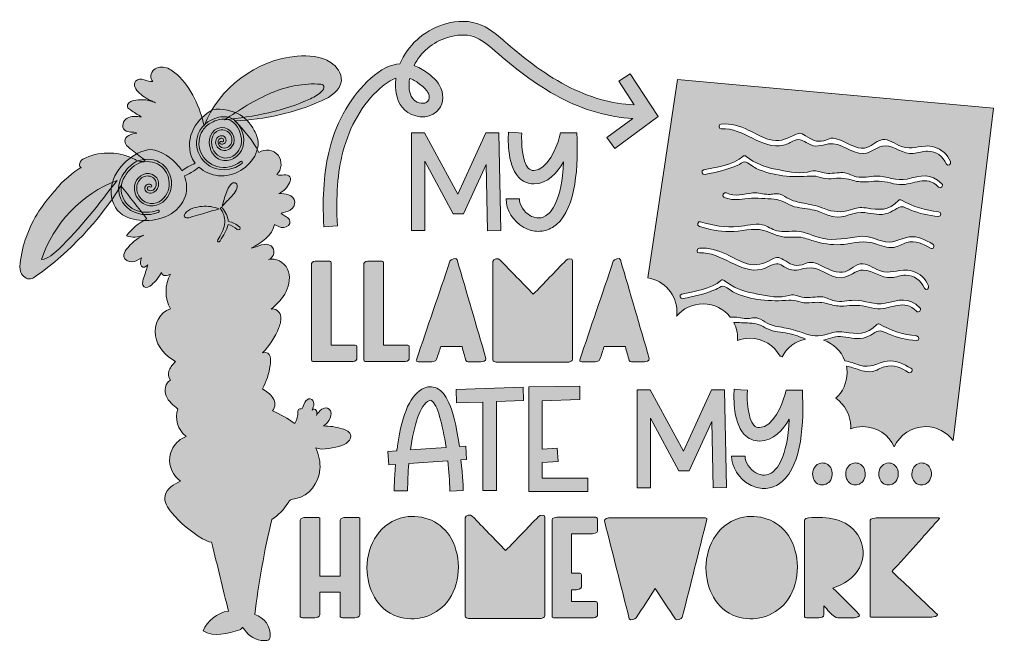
# Model space of a CAD drawing. Header units: inches. Extents: x 0.74 to 5.24, y 1.57 to 4.45.
import ezdxf

# ---------------------------------------------------------------- set-up
doc = ezdxf.new("R2010")
doc.units = ezdxf.units.IN
doc.header["$MEASUREMENT"] = 0
doc.layers.add('Calque 1', color=7, linetype='Continuous')

# ---------------------------------------------------------------- blocks, each defined once
blk = doc.blocks.new('block 3')
at = {"layer": 'Calque 1', "true_color": 0xdadada}
h = blk.add_hatch(color=254, dxfattribs=at)
h.dxf.hatch_style = 2
edge = h.paths.add_edge_path()
edge.add_spline(control_points=[(3.783, 4.1692), (3.783, 4.1692), (3.6455, 3.2521), (3.6455, 3.2521), (3.7215, 3.24), (3.7797, 3.1743), (3.7797, 3.0949), (3.7797, 3.0882), (3.7791, 3.0817), (3.7783, 3.0753), (3.8076, 3.1103), (3.8515, 3.1326), (3.9007, 3.1326), (3.9519, 3.1326), (3.9974, 3.1084), (4.0265, 3.0709), (4.0272, 3.0709), (4.0278, 3.071), (4.0285, 3.0711), (4.0554, 3.0736), (4.076, 3.0652), (4.1015, 3.0645), (4.1218, 3.0639), (4.135, 3.0716), (4.1558, 3.0654), (4.1708, 3.061), (4.1829, 3.0506), (4.1965, 3.0436), (4.2214, 3.0308), (4.2471, 3.027), (4.2743, 3.0222), (4.3039, 3.0169), (4.3304, 3.0101), (4.3588, 2.9992), (4.4026, 2.9825), (4.4344, 2.9791), (4.4805, 2.9936), (4.5095, 3.0027), (4.5233, 3.0062), (4.5529, 3.0017), (4.6138, 2.9924), (4.6551, 2.9868), (4.7032, 3.0366), (4.7065, 3.0401), (4.7123, 3.0407), (4.7165, 3.0383), (4.7701, 3.0076), (4.8257, 2.9899), (4.8872, 2.9845), (4.9012, 2.9832), (4.9014, 2.9612), (4.8872, 2.9625), (4.8421, 2.9665), (4.7984, 2.9757), (4.7565, 2.9934), (4.7271, 3.0058), (4.722, 3.0142), (4.6952, 2.9995), (4.6817, 2.9921), (4.6695, 2.9836), (4.6548, 2.9784), (4.6154, 2.9647), (4.5856, 2.9757), (4.5471, 2.9805), (4.5146, 2.9845), (4.4864, 2.9722), (4.4571, 2.9648), (4.5029, 2.9496), (4.5393, 2.9142), (4.556, 2.8691), (4.5789, 2.8657), (4.5998, 2.857), (4.6236, 2.8495), (4.6774, 2.8326), (4.7034, 2.8603), (4.7521, 2.8676), (4.7923, 2.8736), (4.8278, 2.8542), (4.8612, 2.8346), (4.8734, 2.8274), (4.8623, 2.8084), (4.8501, 2.8156), (4.8159, 2.8356), (4.7807, 2.8541), (4.7399, 2.8418), (4.7195, 2.8357), (4.703, 2.8231), (4.6815, 2.8198), (4.6498, 2.8148), (4.6227, 2.8279), (4.5932, 2.8373), (4.5828, 2.8405), (4.5728, 2.8426), (4.5632, 2.8437), (4.565, 2.834), (4.5661, 2.8239), (4.5661, 2.8137), (4.5661, 2.767), (4.546, 2.7252), (4.514, 2.696), (4.5557, 2.6672), (4.583, 2.6192), (4.583, 2.5648), (4.583, 2.5612), (4.5827, 2.5576), (4.5824, 2.5541), (4.6002, 2.5609), (4.6194, 2.5648), (4.6396, 2.5648), (4.704, 2.5648), (4.7594, 2.5265), (4.7845, 2.4715), (4.8097, 2.5265), (4.865, 2.5648), (4.9295, 2.5648), (4.9814, 2.5648), (5.0274, 2.5398), (5.0565, 2.5014), (5.0565, 2.5014), (5.2431, 4.0367), (5.2431, 4.0367), (5.2431, 4.0367), (3.783, 4.1692), (3.783, 4.1692)], knot_values=[0, 0, 0, 0, 1, 1, 1, 2, 2, 2, 3, 3, 3, 4, 4, 4, 5, 5, 5, 6, 6, 6, 7, 7, 7, 8, 8, 8, 9, 9, 9, 10, 10, 10, 11, 11, 11, 12, 12, 12, 13, 13, 13, 14, 14, 14, 15, 15, 15, 16, 16, 16, 17, 17, 17, 18, 18, 18, 19, 19, 19, 20, 20, 20, 21, 21, 21, 22, 22, 22, 23, 23, 23, 24, 24, 24, 25, 25, 25, 26, 26, 26, 27, 27, 27, 28, 28, 28, 29, 29, 29, 30, 30, 30, 31, 31, 31, 32, 32, 32, 33, 33, 33, 34, 34, 34, 35, 35, 35, 36, 36, 36, 37, 37, 37, 38, 38, 38, 39, 39, 39, 40, 40, 40, 41, 41, 41, 41], degree=3, periodic=1)
edge = h.paths.add_edge_path()
edge.add_spline(control_points=[(4.8869, 3.0986), (4.8282, 3.1581), (4.7744, 3.107), (4.7079, 3.1096), (4.6886, 3.1103), (4.6699, 3.1169), (4.6513, 3.1209), (4.6152, 3.1287), (4.5871, 3.1247), (4.5514, 3.1224), (4.5258, 3.1207), (4.508, 3.124), (4.4838, 3.1311), (4.45, 3.1409), (4.4269, 3.141), (4.3915, 3.137), (4.3556, 3.133), (4.329, 3.1524), (4.2963, 3.1494), (4.2143, 3.1419), (4.121, 3.1491), (4.0443, 3.185), (4.0293, 3.192), (4.0082, 3.213), (3.9924, 3.2144), (3.9819, 3.2153), (3.9695, 3.2034), (3.9595, 3.1991), (3.9122, 3.1788), (3.8582, 3.1669), (3.8081, 3.1565), (3.7943, 3.1536), (3.7884, 3.1748), (3.8023, 3.1777), (3.8565, 3.1889), (3.9409, 3.2013), (3.9829, 3.2403), (3.9876, 3.2446), (3.9937, 3.2441), (3.9985, 3.2403), (4.039, 3.2078), (4.084, 3.1903), (4.1346, 3.1811), (4.1809, 3.1726), (4.2354, 3.1579), (4.2823, 3.1679), (4.3093, 3.1736), (4.3089, 3.1772), (4.3324, 3.1704), (4.3744, 3.1583), (4.3803, 3.1608), (4.4193, 3.1639), (4.4314, 3.1648), (4.4419, 3.166), (4.454, 3.1642), (4.4729, 3.1613), (4.489, 3.1501), (4.5074, 3.1462), (4.539, 3.1394), (4.5678, 3.1485), (4.5991, 3.149), (4.6477, 3.1499), (4.6933, 3.1244), (4.7418, 3.1352), (4.8054, 3.1494), (4.8506, 3.1668), (4.9025, 3.1141), (4.9124, 3.104), (4.8969, 3.0885), (4.8869, 3.0986)], knot_values=[0, 0, 0, 0, 1, 1, 1, 2, 2, 2, 3, 3, 3, 4, 4, 4, 5, 5, 5, 6, 6, 6, 7, 7, 7, 8, 8, 8, 9, 9, 9, 10, 10, 10, 11, 11, 11, 12, 12, 12, 13, 13, 13, 14, 14, 14, 15, 15, 15, 16, 16, 16, 17, 17, 17, 18, 18, 18, 19, 19, 19, 20, 20, 20, 21, 21, 21, 22, 22, 22, 23, 23, 23, 23], degree=3, periodic=1)
edge = h.paths.add_edge_path()
edge.add_spline(control_points=[(4.9238, 3.2049), (4.9073, 3.2417), (4.8772, 3.2637), (4.8368, 3.2645), (4.8133, 3.265), (4.7936, 3.2551), (4.7707, 3.2534), (4.722, 3.2499), (4.6868, 3.2882), (4.6409, 3.2887), (4.605, 3.2891), (4.579, 3.2551), (4.5399, 3.2533), (4.4817, 3.2506), (4.4386, 3.3085), (4.3793, 3.2979), (4.3432, 3.2914), (4.3207, 3.2787), (4.2842, 3.299), (4.2592, 3.3129), (4.2507, 3.3243), (4.221, 3.3133), (4.2038, 3.307), (4.1894, 3.2961), (4.1711, 3.2919), (4.07, 3.2687), (3.986, 3.3752), (3.8835, 3.3676), (3.8694, 3.3665), (3.8694, 3.3885), (3.8835, 3.3896), (3.9283, 3.3929), (3.9678, 3.3804), (4.0082, 3.3619), (4.0395, 3.3476), (4.0709, 3.3272), (4.1042, 3.318), (4.1475, 3.3062), (4.1792, 3.3169), (4.2173, 3.3368), (4.244, 3.3507), (4.248, 3.3505), (4.2728, 3.3357), (4.3043, 3.3168), (4.3211, 3.3041), (4.358, 3.3127), (4.3687, 3.3151), (4.3782, 3.3223), (4.3894, 3.3237), (4.4035, 3.3254), (4.4163, 3.3217), (4.4293, 3.3168), (4.4645, 3.3036), (4.4916, 3.281), (4.5306, 3.2785), (4.5722, 3.2759), (4.5823, 3.3006), (4.6164, 3.3143), (4.6484, 3.327), (4.6747, 3.3043), (4.7038, 3.2913), (4.7523, 3.2695), (4.7785, 3.2836), (4.8266, 3.288), (4.8408, 3.2894), (4.8547, 3.2876), (4.8685, 3.2834), (4.9032, 3.273), (4.9282, 3.2486), (4.9428, 3.216), (4.9485, 3.2032), (4.9296, 3.192), (4.9238, 3.2049)], knot_values=[0, 0, 0, 0, 1, 1, 1, 2, 2, 2, 3, 3, 3, 4, 4, 4, 5, 5, 5, 6, 6, 6, 7, 7, 7, 8, 8, 8, 9, 9, 9, 10, 10, 10, 11, 11, 11, 12, 12, 12, 13, 13, 13, 14, 14, 14, 15, 15, 15, 16, 16, 16, 17, 17, 17, 18, 18, 18, 19, 19, 19, 20, 20, 20, 21, 21, 21, 22, 22, 22, 23, 23, 23, 24, 24, 24, 24], degree=3, periodic=1)
edge = h.paths.add_edge_path()
edge.add_spline(control_points=[(4.9515, 3.3894), (4.9173, 3.4094), (4.8821, 3.4279), (4.8413, 3.4156), (4.8209, 3.4095), (4.8044, 3.3969), (4.783, 3.3935), (4.7512, 3.3885), (4.7241, 3.4017), (4.6946, 3.411), (4.6422, 3.4276), (4.603, 3.4129), (4.5517, 3.4072), (4.5098, 3.4025), (4.4675, 3.4085), (4.4268, 3.4186), (4.4054, 3.4239), (4.3847, 3.4327), (4.3633, 3.4378), (4.3338, 3.4448), (4.3053, 3.4382), (4.2758, 3.4413), (4.2408, 3.445), (4.2131, 3.4629), (4.1803, 3.4718), (4.131, 3.4852), (4.0744, 3.4656), (4.0236, 3.4664), (3.9755, 3.467), (3.929, 3.4758), (3.8833, 3.4904), (3.8699, 3.4946), (3.8756, 3.5159), (3.8892, 3.5116), (3.9459, 3.4936), (4.0042, 3.485), (4.0637, 3.4896), (4.1016, 3.4925), (4.1366, 3.5065), (4.1741, 3.4981), (4.1976, 3.4929), (4.2181, 3.4762), (4.2416, 3.4703), (4.2726, 3.4625), (4.3022, 3.469), (4.3331, 3.4677), (4.3724, 3.466), (4.4125, 3.4435), (4.4513, 3.4355), (4.5141, 3.4227), (4.5634, 3.437), (4.6249, 3.4437), (4.662, 3.4478), (4.6904, 3.4341), (4.725, 3.4233), (4.7788, 3.4064), (4.8048, 3.4341), (4.8535, 3.4414), (4.8937, 3.4474), (4.9292, 3.4279), (4.9626, 3.4083), (4.9748, 3.4012), (4.9637, 3.3821), (4.9515, 3.3894)], knot_values=[0, 0, 0, 0, 1, 1, 1, 2, 2, 2, 3, 3, 3, 4, 4, 4, 5, 5, 5, 6, 6, 6, 7, 7, 7, 8, 8, 8, 9, 9, 9, 10, 10, 10, 11, 11, 11, 12, 12, 12, 13, 13, 13, 14, 14, 14, 15, 15, 15, 16, 16, 16, 17, 17, 17, 18, 18, 18, 19, 19, 19, 20, 20, 20, 21, 21, 21, 21], degree=3, periodic=1)
edge = h.paths.add_edge_path()
edge.add_spline(control_points=[(4.9886, 3.5362), (4.9435, 3.5402), (4.8998, 3.5494), (4.8579, 3.5671), (4.8285, 3.5795), (4.8234, 3.5879), (4.7966, 3.5732), (4.7831, 3.5658), (4.7709, 3.5573), (4.7562, 3.5522), (4.7168, 3.5384), (4.687, 3.5495), (4.6485, 3.5542), (4.5957, 3.5607), (4.5545, 3.5241), (4.5009, 3.536), (4.4794, 3.5407), (4.4594, 3.5503), (4.4389, 3.5579), (4.4085, 3.5691), (4.3791, 3.5719), (4.3475, 3.5765), (4.3306, 3.5789), (4.3159, 3.5827), (4.3005, 3.5903), (4.2685, 3.6062), (4.2549, 3.6158), (4.216, 3.6173), (4.1746, 3.6188), (4.1365, 3.6233), (4.0936, 3.6174), (4.0591, 3.6126), (4.0293, 3.6105), (3.9972, 3.6259), (3.9845, 3.632), (3.9956, 3.651), (4.0083, 3.6449), (4.0487, 3.6255), (4.0886, 3.6409), (4.1299, 3.6448), (4.1568, 3.6474), (4.1774, 3.6389), (4.2029, 3.6382), (4.2232, 3.6376), (4.2364, 3.6453), (4.2572, 3.6391), (4.2722, 3.6347), (4.2843, 3.6243), (4.2979, 3.6173), (4.3228, 3.6045), (4.3485, 3.6008), (4.3757, 3.5959), (4.4054, 3.5906), (4.4319, 3.5838), (4.4603, 3.573), (4.5041, 3.5563), (4.5358, 3.5528), (4.5819, 3.5673), (4.611, 3.5764), (4.6248, 3.5799), (4.6544, 3.5754), (4.7152, 3.5662), (4.7565, 3.5605), (4.8046, 3.6103), (4.808, 3.6138), (4.8137, 3.6144), (4.8179, 3.612), (4.8716, 3.5813), (4.9272, 3.5637), (4.9886, 3.5582), (5.0026, 3.557), (5.0027, 3.535), (4.9886, 3.5362)], knot_values=[0, 0, 0, 0, 1, 1, 1, 2, 2, 2, 3, 3, 3, 4, 4, 4, 5, 5, 5, 6, 6, 6, 7, 7, 7, 8, 8, 8, 9, 9, 9, 10, 10, 10, 11, 11, 11, 12, 12, 12, 13, 13, 13, 14, 14, 14, 15, 15, 15, 16, 16, 16, 17, 17, 17, 18, 18, 18, 19, 19, 19, 20, 20, 20, 21, 21, 21, 22, 22, 22, 23, 23, 23, 24, 24, 24, 24], degree=3, periodic=1)
edge = h.paths.add_edge_path()
edge.add_spline(control_points=[(4.9883, 3.6723), (4.9296, 3.7319), (4.8758, 3.6807), (4.8092, 3.6833), (4.79, 3.6841), (4.7713, 3.6906), (4.7527, 3.6946), (4.7166, 3.7024), (4.6885, 3.6985), (4.6528, 3.6961), (4.6272, 3.6944), (4.6094, 3.6978), (4.5852, 3.7048), (4.5514, 3.7146), (4.5282, 3.7147), (4.4929, 3.7107), (4.457, 3.7067), (4.4304, 3.7261), (4.3977, 3.7231), (4.3157, 3.7156), (4.2224, 3.7228), (4.1458, 3.7587), (4.1307, 3.7658), (4.1096, 3.7867), (4.0938, 3.7881), (4.0833, 3.789), (4.0709, 3.7771), (4.0609, 3.7729), (4.0136, 3.7526), (3.9596, 3.7406), (3.9095, 3.7302), (3.8957, 3.7273), (3.8898, 3.7485), (3.9037, 3.7514), (3.9579, 3.7627), (4.0423, 3.775), (4.0843, 3.814), (4.089, 3.8184), (4.0951, 3.8178), (4.0999, 3.814), (4.1403, 3.7815), (4.1854, 3.7641), (4.236, 3.7548), (4.2823, 3.7464), (4.3368, 3.7316), (4.3837, 3.7416), (4.4107, 3.7473), (4.4103, 3.7509), (4.4337, 3.7441), (4.4758, 3.732), (4.4817, 3.7345), (4.5207, 3.7376), (4.5328, 3.7385), (4.5433, 3.7397), (4.5554, 3.7379), (4.5743, 3.735), (4.5904, 3.7238), (4.6088, 3.7199), (4.6404, 3.7131), (4.6692, 3.7222), (4.7005, 3.7228), (4.7491, 3.7236), (4.7947, 3.6981), (4.8432, 3.7089), (4.9068, 3.7231), (4.952, 3.7405), (5.0039, 3.6878), (5.0138, 3.6777), (4.9983, 3.6622), (4.9883, 3.6723)], knot_values=[0, 0, 0, 0, 1, 1, 1, 2, 2, 2, 3, 3, 3, 4, 4, 4, 5, 5, 5, 6, 6, 6, 7, 7, 7, 8, 8, 8, 9, 9, 9, 10, 10, 10, 11, 11, 11, 12, 12, 12, 13, 13, 13, 14, 14, 14, 15, 15, 15, 16, 16, 16, 17, 17, 17, 18, 18, 18, 19, 19, 19, 20, 20, 20, 21, 21, 21, 22, 22, 22, 23, 23, 23, 23], degree=3, periodic=1)
edge = h.paths.add_edge_path()
edge.add_spline(control_points=[(5.0252, 3.7786), (5.0087, 3.8154), (4.9786, 3.8375), (4.9382, 3.8383), (4.9147, 3.8387), (4.895, 3.8288), (4.872, 3.8271), (4.8234, 3.8236), (4.7882, 3.862), (4.7423, 3.8625), (4.7064, 3.8628), (4.6804, 3.8289), (4.6413, 3.827), (4.5831, 3.8243), (4.54, 3.8822), (4.4807, 3.8716), (4.4446, 3.8652), (4.4221, 3.8525), (4.3856, 3.8728), (4.3606, 3.8867), (4.352, 3.898), (4.3224, 3.8871), (4.3052, 3.8808), (4.2908, 3.8698), (4.2725, 3.8657), (4.1714, 3.8424), (4.0874, 3.949), (3.9849, 3.9413), (3.9708, 3.9403), (3.9709, 3.9623), (3.9849, 3.9633), (4.0297, 3.9667), (4.0692, 3.9542), (4.1096, 3.9357), (4.1409, 3.9213), (4.1723, 3.901), (4.2056, 3.8918), (4.2489, 3.8799), (4.2806, 3.8907), (4.3187, 3.9106), (4.3454, 3.9245), (4.3494, 3.9243), (4.3742, 3.9094), (4.4058, 3.8905), (4.4225, 3.8779), (4.4594, 3.8864), (4.4701, 3.8889), (4.4796, 3.896), (4.4908, 3.8974), (4.5049, 3.8991), (4.5177, 3.8954), (4.5307, 3.8905), (4.5659, 3.8774), (4.593, 3.8548), (4.632, 3.8523), (4.6736, 3.8497), (4.6836, 3.8744), (4.7178, 3.888), (4.7498, 3.9008), (4.7762, 3.8781), (4.8052, 3.865), (4.8537, 3.8433), (4.8799, 3.8574), (4.9279, 3.8618), (4.9422, 3.8631), (4.9561, 3.8613), (4.9699, 3.8572), (5.0046, 3.8468), (5.0296, 3.8223), (5.0442, 3.7897), (5.0499, 3.7769), (5.031, 3.7657), (5.0252, 3.7786)], knot_values=[0, 0, 0, 0, 1, 1, 1, 2, 2, 2, 3, 3, 3, 4, 4, 4, 5, 5, 5, 6, 6, 6, 7, 7, 7, 8, 8, 8, 9, 9, 9, 10, 10, 10, 11, 11, 11, 12, 12, 12, 13, 13, 13, 14, 14, 14, 15, 15, 15, 16, 16, 16, 17, 17, 17, 18, 18, 18, 19, 19, 19, 20, 20, 20, 21, 21, 21, 22, 22, 22, 23, 23, 23, 24, 24, 24, 24], degree=3, periodic=1)
h = blk.add_hatch(color=254, dxfattribs=at)
h.dxf.hatch_style = 2
edge = h.paths.add_edge_path()
edge.add_spline(control_points=[(4.2461, 3.0027), (4.2292, 3.0052), (4.2145, 3.009), (4.1991, 3.0166), (4.1671, 3.0325), (4.1535, 3.0421), (4.1146, 3.0436), (4.0899, 3.0445), (4.0663, 3.0464), (4.0422, 3.0466), (4.0536, 3.0246), (4.0602, 2.9997), (4.0602, 2.9731), (4.0602, 2.9695), (4.0599, 2.966), (4.0597, 2.9624), (4.0774, 2.9693), (4.0966, 2.9731), (4.1168, 2.9731), (4.1771, 2.9731), (4.2295, 2.9396), (4.2566, 2.8903), (4.2597, 2.8896), (4.2627, 2.8889), (4.2657, 2.888), (4.2876, 2.9295), (4.3272, 2.9602), (4.3745, 2.9699), (4.362, 2.9744), (4.3498, 2.9796), (4.3375, 2.9842), (4.3071, 2.9954), (4.2777, 2.9982), (4.2461, 3.0027)], knot_values=[0, 0, 0, 0, 1, 1, 1, 2, 2, 2, 3, 3, 3, 4, 4, 4, 5, 5, 5, 6, 6, 6, 7, 7, 7, 8, 8, 8, 9, 9, 9, 10, 10, 10, 11, 11, 11, 11], degree=3, periodic=1)
at = {"layer": 'Calque 1', "lineweight": 0}
for points, knots in [([(3.783, 4.1692), (3.783, 4.1692), (3.6455, 3.2521), (3.6455, 3.2521), (3.7215, 3.24), (3.7797, 3.1743), (3.7797, 3.0949), (3.7797, 3.0882), (3.7791, 3.0817), (3.7783, 3.0753), (3.8076, 3.1103), (3.8515, 3.1326), (3.9007, 3.1326), (3.9519, 3.1326), (3.9974, 3.1084), (4.0265, 3.0709), (4.0272, 3.0709), (4.0278, 3.071), (4.0285, 3.0711), (4.0554, 3.0736), (4.076, 3.0652), (4.1015, 3.0645), (4.1218, 3.0639), (4.135, 3.0716), (4.1558, 3.0654), (4.1708, 3.061), (4.1829, 3.0506), (4.1965, 3.0436), (4.2214, 3.0308), (4.2471, 3.027), (4.2743, 3.0222), (4.3039, 3.0169), (4.3304, 3.0101), (4.3588, 2.9992), (4.4026, 2.9825), (4.4344, 2.9791), (4.4805, 2.9936), (4.5095, 3.0027), (4.5233, 3.0062), (4.5529, 3.0017), (4.6138, 2.9924), (4.6551, 2.9868), (4.7032, 3.0366), (4.7065, 3.0401), (4.7123, 3.0407), (4.7165, 3.0383), (4.7701, 3.0076), (4.8257, 2.9899), (4.8872, 2.9845), (4.9012, 2.9832), (4.9014, 2.9612), (4.8872, 2.9625), (4.8421, 2.9665), (4.7984, 2.9757), (4.7565, 2.9934), (4.7271, 3.0058), (4.722, 3.0142), (4.6952, 2.9995), (4.6817, 2.9921), (4.6695, 2.9836), (4.6548, 2.9784), (4.6154, 2.9647), (4.5856, 2.9757), (4.5471, 2.9805), (4.5146, 2.9845), (4.4864, 2.9722), (4.4571, 2.9648), (4.5029, 2.9496), (4.5393, 2.9142), (4.556, 2.8691), (4.5789, 2.8657), (4.5998, 2.857), (4.6236, 2.8495), (4.6774, 2.8326), (4.7034, 2.8603), (4.7521, 2.8676), (4.7923, 2.8736), (4.8278, 2.8542), (4.8612, 2.8346), (4.8734, 2.8274), (4.8623, 2.8084), (4.8501, 2.8156), (4.8159, 2.8356), (4.7807, 2.8541), (4.7399, 2.8418), (4.7195, 2.8357), (4.703, 2.8231), (4.6815, 2.8198), (4.6498, 2.8148), (4.6227, 2.8279), (4.5932, 2.8373), (4.5828, 2.8405), (4.5728, 2.8426), (4.5632, 2.8437), (4.565, 2.834), (4.5661, 2.8239), (4.5661, 2.8137), (4.5661, 2.767), (4.546, 2.7252), (4.514, 2.696), (4.5557, 2.6672), (4.583, 2.6192), (4.583, 2.5648), (4.583, 2.5612), (4.5827, 2.5576), (4.5824, 2.5541), (4.6002, 2.5609), (4.6194, 2.5648), (4.6396, 2.5648), (4.704, 2.5648), (4.7594, 2.5265), (4.7845, 2.4715), (4.8097, 2.5265), (4.865, 2.5648), (4.9295, 2.5648), (4.9814, 2.5648), (5.0274, 2.5398), (5.0565, 2.5014), (5.0565, 2.5014), (5.2431, 4.0367), (5.2431, 4.0367), (5.2431, 4.0367), (3.783, 4.1692), (3.783, 4.1692)], [0, 0, 0, 0, 1, 1, 1, 2, 2, 2, 3, 3, 3, 4, 4, 4, 5, 5, 5, 6, 6, 6, 7, 7, 7, 8, 8, 8, 9, 9, 9, 10, 10, 10, 11, 11, 11, 12, 12, 12, 13, 13, 13, 14, 14, 14, 15, 15, 15, 16, 16, 16, 17, 17, 17, 18, 18, 18, 19, 19, 19, 20, 20, 20, 21, 21, 21, 22, 22, 22, 23, 23, 23, 24, 24, 24, 25, 25, 25, 26, 26, 26, 27, 27, 27, 28, 28, 28, 29, 29, 29, 30, 30, 30, 31, 31, 31, 32, 32, 32, 33, 33, 33, 34, 34, 34, 35, 35, 35, 36, 36, 36, 37, 37, 37, 38, 38, 38, 39, 39, 39, 40, 40, 40, 41, 41, 41, 41]), ([(5.0252, 3.7786), (5.0087, 3.8154), (4.9786, 3.8375), (4.9382, 3.8383), (4.9147, 3.8387), (4.895, 3.8288), (4.872, 3.8271), (4.8234, 3.8236), (4.7882, 3.862), (4.7423, 3.8625), (4.7064, 3.8628), (4.6804, 3.8289), (4.6413, 3.827), (4.5831, 3.8243), (4.54, 3.8822), (4.4807, 3.8716), (4.4446, 3.8652), (4.4221, 3.8525), (4.3856, 3.8728), (4.3606, 3.8867), (4.352, 3.898), (4.3224, 3.8871), (4.3052, 3.8808), (4.2908, 3.8698), (4.2725, 3.8657), (4.1714, 3.8424), (4.0874, 3.949), (3.9849, 3.9413), (3.9708, 3.9403), (3.9709, 3.9623), (3.9849, 3.9633), (4.0297, 3.9667), (4.0692, 3.9542), (4.1096, 3.9357), (4.1409, 3.9213), (4.1723, 3.901), (4.2056, 3.8918), (4.2489, 3.8799), (4.2806, 3.8907), (4.3187, 3.9106), (4.3454, 3.9245), (4.3494, 3.9243), (4.3742, 3.9094), (4.4058, 3.8905), (4.4225, 3.8779), (4.4594, 3.8864), (4.4701, 3.8889), (4.4796, 3.896), (4.4908, 3.8974), (4.5049, 3.8991), (4.5177, 3.8954), (4.5307, 3.8905), (4.5659, 3.8774), (4.593, 3.8548), (4.632, 3.8523), (4.6736, 3.8497), (4.6836, 3.8744), (4.7178, 3.888), (4.7498, 3.9008), (4.7762, 3.8781), (4.8052, 3.865), (4.8537, 3.8433), (4.8799, 3.8574), (4.9279, 3.8618), (4.9422, 3.8631), (4.9561, 3.8613), (4.9699, 3.8572), (5.0046, 3.8468), (5.0296, 3.8223), (5.0442, 3.7897), (5.0499, 3.7769), (5.031, 3.7657), (5.0252, 3.7786)], [0, 0, 0, 0, 1, 1, 1, 2, 2, 2, 3, 3, 3, 4, 4, 4, 5, 5, 5, 6, 6, 6, 7, 7, 7, 8, 8, 8, 9, 9, 9, 10, 10, 10, 11, 11, 11, 12, 12, 12, 13, 13, 13, 14, 14, 14, 15, 15, 15, 16, 16, 16, 17, 17, 17, 18, 18, 18, 19, 19, 19, 20, 20, 20, 21, 21, 21, 22, 22, 22, 23, 23, 23, 24, 24, 24, 24]), ([(4.9883, 3.6723), (4.9296, 3.7319), (4.8758, 3.6807), (4.8092, 3.6833), (4.79, 3.6841), (4.7713, 3.6906), (4.7527, 3.6946), (4.7166, 3.7024), (4.6885, 3.6985), (4.6528, 3.6961), (4.6272, 3.6944), (4.6094, 3.6978), (4.5852, 3.7048), (4.5514, 3.7146), (4.5282, 3.7147), (4.4929, 3.7107), (4.457, 3.7067), (4.4304, 3.7261), (4.3977, 3.7231), (4.3157, 3.7156), (4.2224, 3.7228), (4.1458, 3.7587), (4.1307, 3.7658), (4.1096, 3.7867), (4.0938, 3.7881), (4.0833, 3.789), (4.0709, 3.7771), (4.0609, 3.7729), (4.0136, 3.7526), (3.9596, 3.7406), (3.9095, 3.7302), (3.8957, 3.7273), (3.8898, 3.7485), (3.9037, 3.7514), (3.9579, 3.7627), (4.0423, 3.775), (4.0843, 3.814), (4.089, 3.8184), (4.0951, 3.8178), (4.0999, 3.814), (4.1403, 3.7815), (4.1854, 3.7641), (4.236, 3.7548), (4.2823, 3.7464), (4.3368, 3.7316), (4.3837, 3.7416), (4.4107, 3.7473), (4.4103, 3.7509), (4.4337, 3.7441), (4.4758, 3.732), (4.4817, 3.7345), (4.5207, 3.7376), (4.5328, 3.7385), (4.5433, 3.7397), (4.5554, 3.7379), (4.5743, 3.735), (4.5904, 3.7238), (4.6088, 3.7199), (4.6404, 3.7131), (4.6692, 3.7222), (4.7005, 3.7228), (4.7491, 3.7236), (4.7947, 3.6981), (4.8432, 3.7089), (4.9068, 3.7231), (4.952, 3.7405), (5.0039, 3.6878), (5.0138, 3.6777), (4.9983, 3.6622), (4.9883, 3.6723)], [0, 0, 0, 0, 1, 1, 1, 2, 2, 2, 3, 3, 3, 4, 4, 4, 5, 5, 5, 6, 6, 6, 7, 7, 7, 8, 8, 8, 9, 9, 9, 10, 10, 10, 11, 11, 11, 12, 12, 12, 13, 13, 13, 14, 14, 14, 15, 15, 15, 16, 16, 16, 17, 17, 17, 18, 18, 18, 19, 19, 19, 20, 20, 20, 21, 21, 21, 22, 22, 22, 23, 23, 23, 23]), ([(4.9886, 3.5362), (4.9435, 3.5402), (4.8998, 3.5494), (4.8579, 3.5671), (4.8285, 3.5795), (4.8234, 3.5879), (4.7966, 3.5732), (4.7831, 3.5658), (4.7709, 3.5573), (4.7562, 3.5522), (4.7168, 3.5384), (4.687, 3.5495), (4.6485, 3.5542), (4.5957, 3.5607), (4.5545, 3.5241), (4.5009, 3.536), (4.4794, 3.5407), (4.4594, 3.5503), (4.4389, 3.5579), (4.4085, 3.5691), (4.3791, 3.5719), (4.3475, 3.5765), (4.3306, 3.5789), (4.3159, 3.5827), (4.3005, 3.5903), (4.2685, 3.6062), (4.2549, 3.6158), (4.216, 3.6173), (4.1746, 3.6188), (4.1365, 3.6233), (4.0936, 3.6174), (4.0591, 3.6126), (4.0293, 3.6105), (3.9972, 3.6259), (3.9845, 3.632), (3.9956, 3.651), (4.0083, 3.6449), (4.0487, 3.6255), (4.0886, 3.6409), (4.1299, 3.6448), (4.1568, 3.6474), (4.1774, 3.6389), (4.2029, 3.6382), (4.2232, 3.6376), (4.2364, 3.6453), (4.2572, 3.6391), (4.2722, 3.6347), (4.2843, 3.6243), (4.2979, 3.6173), (4.3228, 3.6045), (4.3485, 3.6008), (4.3757, 3.5959), (4.4054, 3.5906), (4.4319, 3.5838), (4.4603, 3.573), (4.5041, 3.5563), (4.5358, 3.5528), (4.5819, 3.5673), (4.611, 3.5764), (4.6248, 3.5799), (4.6544, 3.5754), (4.7152, 3.5662), (4.7565, 3.5605), (4.8046, 3.6103), (4.808, 3.6138), (4.8137, 3.6144), (4.8179, 3.612), (4.8716, 3.5813), (4.9272, 3.5637), (4.9886, 3.5582), (5.0026, 3.557), (5.0027, 3.535), (4.9886, 3.5362)], [0, 0, 0, 0, 1, 1, 1, 2, 2, 2, 3, 3, 3, 4, 4, 4, 5, 5, 5, 6, 6, 6, 7, 7, 7, 8, 8, 8, 9, 9, 9, 10, 10, 10, 11, 11, 11, 12, 12, 12, 13, 13, 13, 14, 14, 14, 15, 15, 15, 16, 16, 16, 17, 17, 17, 18, 18, 18, 19, 19, 19, 20, 20, 20, 21, 21, 21, 22, 22, 22, 23, 23, 23, 24, 24, 24, 24]), ([(4.9515, 3.3894), (4.9173, 3.4094), (4.8821, 3.4279), (4.8413, 3.4156), (4.8209, 3.4095), (4.8044, 3.3969), (4.783, 3.3935), (4.7512, 3.3885), (4.7241, 3.4017), (4.6946, 3.411), (4.6422, 3.4276), (4.603, 3.4129), (4.5517, 3.4072), (4.5098, 3.4025), (4.4675, 3.4085), (4.4268, 3.4186), (4.4054, 3.4239), (4.3847, 3.4327), (4.3633, 3.4378), (4.3338, 3.4448), (4.3053, 3.4382), (4.2758, 3.4413), (4.2408, 3.445), (4.2131, 3.4629), (4.1803, 3.4718), (4.131, 3.4852), (4.0744, 3.4656), (4.0236, 3.4664), (3.9755, 3.467), (3.929, 3.4758), (3.8833, 3.4904), (3.8699, 3.4946), (3.8756, 3.5159), (3.8892, 3.5116), (3.9459, 3.4936), (4.0042, 3.485), (4.0637, 3.4896), (4.1016, 3.4925), (4.1366, 3.5065), (4.1741, 3.4981), (4.1976, 3.4929), (4.2181, 3.4762), (4.2416, 3.4703), (4.2726, 3.4625), (4.3022, 3.469), (4.3331, 3.4677), (4.3724, 3.466), (4.4125, 3.4435), (4.4513, 3.4355), (4.5141, 3.4227), (4.5634, 3.437), (4.6249, 3.4437), (4.662, 3.4478), (4.6904, 3.4341), (4.725, 3.4233), (4.7788, 3.4064), (4.8048, 3.4341), (4.8535, 3.4414), (4.8937, 3.4474), (4.9292, 3.4279), (4.9626, 3.4083), (4.9748, 3.4012), (4.9637, 3.3821), (4.9515, 3.3894)], [0, 0, 0, 0, 1, 1, 1, 2, 2, 2, 3, 3, 3, 4, 4, 4, 5, 5, 5, 6, 6, 6, 7, 7, 7, 8, 8, 8, 9, 9, 9, 10, 10, 10, 11, 11, 11, 12, 12, 12, 13, 13, 13, 14, 14, 14, 15, 15, 15, 16, 16, 16, 17, 17, 17, 18, 18, 18, 19, 19, 19, 20, 20, 20, 21, 21, 21, 21]), ([(4.9238, 3.2049), (4.9073, 3.2417), (4.8772, 3.2637), (4.8368, 3.2645), (4.8133, 3.265), (4.7936, 3.2551), (4.7707, 3.2534), (4.722, 3.2499), (4.6868, 3.2882), (4.6409, 3.2887), (4.605, 3.2891), (4.579, 3.2551), (4.5399, 3.2533), (4.4817, 3.2506), (4.4386, 3.3085), (4.3793, 3.2979), (4.3432, 3.2914), (4.3207, 3.2787), (4.2842, 3.299), (4.2592, 3.3129), (4.2507, 3.3243), (4.221, 3.3133), (4.2038, 3.307), (4.1894, 3.2961), (4.1711, 3.2919), (4.07, 3.2687), (3.986, 3.3752), (3.8835, 3.3676), (3.8694, 3.3665), (3.8694, 3.3885), (3.8835, 3.3896), (3.9283, 3.3929), (3.9678, 3.3804), (4.0082, 3.3619), (4.0395, 3.3476), (4.0709, 3.3272), (4.1042, 3.318), (4.1475, 3.3062), (4.1792, 3.3169), (4.2173, 3.3368), (4.244, 3.3507), (4.248, 3.3505), (4.2728, 3.3357), (4.3043, 3.3168), (4.3211, 3.3041), (4.358, 3.3127), (4.3687, 3.3151), (4.3782, 3.3223), (4.3894, 3.3237), (4.4035, 3.3254), (4.4163, 3.3217), (4.4293, 3.3168), (4.4645, 3.3036), (4.4916, 3.281), (4.5306, 3.2785), (4.5722, 3.2759), (4.5823, 3.3006), (4.6164, 3.3143), (4.6484, 3.327), (4.6747, 3.3043), (4.7038, 3.2913), (4.7523, 3.2695), (4.7785, 3.2836), (4.8266, 3.288), (4.8408, 3.2894), (4.8547, 3.2876), (4.8685, 3.2834), (4.9032, 3.273), (4.9282, 3.2486), (4.9428, 3.216), (4.9485, 3.2032), (4.9296, 3.192), (4.9238, 3.2049)], [0, 0, 0, 0, 1, 1, 1, 2, 2, 2, 3, 3, 3, 4, 4, 4, 5, 5, 5, 6, 6, 6, 7, 7, 7, 8, 8, 8, 9, 9, 9, 10, 10, 10, 11, 11, 11, 12, 12, 12, 13, 13, 13, 14, 14, 14, 15, 15, 15, 16, 16, 16, 17, 17, 17, 18, 18, 18, 19, 19, 19, 20, 20, 20, 21, 21, 21, 22, 22, 22, 23, 23, 23, 24, 24, 24, 24]), ([(4.8869, 3.0986), (4.8282, 3.1581), (4.7744, 3.107), (4.7079, 3.1096), (4.6886, 3.1103), (4.6699, 3.1169), (4.6513, 3.1209), (4.6152, 3.1287), (4.5871, 3.1247), (4.5514, 3.1224), (4.5258, 3.1207), (4.508, 3.124), (4.4838, 3.1311), (4.45, 3.1409), (4.4269, 3.141), (4.3915, 3.137), (4.3556, 3.133), (4.329, 3.1524), (4.2963, 3.1494), (4.2143, 3.1419), (4.121, 3.1491), (4.0443, 3.185), (4.0293, 3.192), (4.0082, 3.213), (3.9924, 3.2144), (3.9819, 3.2153), (3.9695, 3.2034), (3.9595, 3.1991), (3.9122, 3.1788), (3.8582, 3.1669), (3.8081, 3.1565), (3.7943, 3.1536), (3.7884, 3.1748), (3.8023, 3.1777), (3.8565, 3.1889), (3.9409, 3.2013), (3.9829, 3.2403), (3.9876, 3.2446), (3.9937, 3.2441), (3.9985, 3.2403), (4.039, 3.2078), (4.084, 3.1903), (4.1346, 3.1811), (4.1809, 3.1726), (4.2354, 3.1579), (4.2823, 3.1679), (4.3093, 3.1736), (4.3089, 3.1772), (4.3324, 3.1704), (4.3744, 3.1583), (4.3803, 3.1608), (4.4193, 3.1639), (4.4314, 3.1648), (4.4419, 3.166), (4.454, 3.1642), (4.4729, 3.1613), (4.489, 3.1501), (4.5074, 3.1462), (4.539, 3.1394), (4.5678, 3.1485), (4.5991, 3.149), (4.6477, 3.1499), (4.6933, 3.1244), (4.7418, 3.1352), (4.8054, 3.1494), (4.8506, 3.1668), (4.9025, 3.1141), (4.9124, 3.104), (4.8969, 3.0885), (4.8869, 3.0986)], [0, 0, 0, 0, 1, 1, 1, 2, 2, 2, 3, 3, 3, 4, 4, 4, 5, 5, 5, 6, 6, 6, 7, 7, 7, 8, 8, 8, 9, 9, 9, 10, 10, 10, 11, 11, 11, 12, 12, 12, 13, 13, 13, 14, 14, 14, 15, 15, 15, 16, 16, 16, 17, 17, 17, 18, 18, 18, 19, 19, 19, 20, 20, 20, 21, 21, 21, 22, 22, 22, 23, 23, 23, 23]), ([(4.2461, 3.0027), (4.2292, 3.0052), (4.2145, 3.009), (4.1991, 3.0166), (4.1671, 3.0325), (4.1535, 3.0421), (4.1146, 3.0436), (4.0899, 3.0445), (4.0663, 3.0464), (4.0422, 3.0466), (4.0536, 3.0246), (4.0602, 2.9997), (4.0602, 2.9731), (4.0602, 2.9695), (4.0599, 2.966), (4.0597, 2.9624), (4.0774, 2.9693), (4.0966, 2.9731), (4.1168, 2.9731), (4.1771, 2.9731), (4.2295, 2.9396), (4.2566, 2.8903), (4.2597, 2.8896), (4.2627, 2.8889), (4.2657, 2.888), (4.2876, 2.9295), (4.3272, 2.9602), (4.3745, 2.9699), (4.362, 2.9744), (4.3498, 2.9796), (4.3375, 2.9842), (4.3071, 2.9954), (4.2777, 2.9982), (4.2461, 3.0027)], [0, 0, 0, 0, 1, 1, 1, 2, 2, 2, 3, 3, 3, 4, 4, 4, 5, 5, 5, 6, 6, 6, 7, 7, 7, 8, 8, 8, 9, 9, 9, 10, 10, 10, 11, 11, 11, 11])]:
    blk.add_open_spline(points, degree=3, knots=knots, dxfattribs=at)
blk = doc.blocks.new('block 4')
at = {"layer": 'Calque 1', "true_color": 0xffffff}
h = blk.add_hatch(color=7, dxfattribs=at)
h.dxf.hatch_style = 2
h.paths.add_polyline_path([(2.8962, 3.9232), (2.767, 3.6392), (2.6132, 3.9232), (2.5523, 3.9232), (2.5523, 3.471), (2.6141, 3.471), (2.6141, 3.7918), (2.7455, 3.5491), (2.7939, 3.5491), (2.8976, 3.777), (2.9037, 3.4704), (2.9655, 3.4716), (2.9564, 3.9232)])
h = blk.add_hatch(color=7, dxfattribs=at)
h.dxf.hatch_style = 2
edge = h.paths.add_edge_path()
edge.add_spline(control_points=[(3.3179, 3.8925), (3.3179, 3.8925), (3.3169, 3.9223), (3.3169, 3.9223), (3.3169, 3.9223), (3.2416, 3.9223), (3.2416, 3.9223), (3.2416, 3.9223), (3.2355, 3.8993), (3.2355, 3.8993), (3.2253, 3.8602), (3.1817, 3.7487), (3.1179, 3.7487), (3.1077, 3.7487), (3.1, 3.7521), (3.0929, 3.7597), (3.0644, 3.7905), (3.0594, 3.8752), (3.063, 3.9213), (3.063, 3.9213), (3.063, 3.9213), (3.063, 3.9213), (3.063, 3.9213), (3.0322, 3.9237), (3.0322, 3.9237), (3.0322, 3.9237), (3.0014, 3.9261), (3.0014, 3.9261), (3.0002, 3.9112), (2.9915, 3.7784), (3.0475, 3.7178), (3.0662, 3.6976), (3.0906, 3.6869), (3.1179, 3.6869), (3.1827, 3.6869), (3.2276, 3.7381), (3.256, 3.7883), (3.2479, 3.6061), (3.1968, 3.5535), (3.1725, 3.5387), (3.144, 3.5213), (3.1162, 3.5319), (3.1022, 3.5398), (3.0728, 3.5563), (3.0515, 3.5889), (3.0515, 3.6174), (3.0515, 3.6174), (2.9897, 3.6174), (2.9897, 3.6174), (2.9897, 3.5664), (3.0228, 3.5135), (3.072, 3.4859), (3.0939, 3.4736), (3.1169, 3.4675), (3.1395, 3.4675), (3.1622, 3.4675), (3.1844, 3.4736), (3.2047, 3.4859), (3.3079, 3.5489), (3.3232, 3.7418), (3.3179, 3.8925)], knot_values=[0, 0, 0, 0, 1, 1, 1, 2, 2, 2, 3, 3, 3, 4, 4, 4, 5, 5, 5, 6, 6, 6, 7, 7, 7, 8, 8, 8, 9, 9, 9, 10, 10, 10, 11, 11, 11, 12, 12, 12, 13, 13, 13, 14, 14, 14, 15, 15, 15, 16, 16, 16, 17, 17, 17, 18, 18, 18, 19, 19, 19, 20, 20, 20, 20], degree=3, periodic=1)
at = {"layer": 'Calque 1', "lineweight": 0}
blk.add_lwpolyline([(2.8962, 3.9232), (2.767, 3.6392), (2.6132, 3.9232), (2.5523, 3.9232), (2.5523, 3.471), (2.6141, 3.471), (2.6141, 3.7918), (2.7455, 3.5491), (2.7939, 3.5491), (2.8976, 3.777), (2.9037, 3.4704), (2.9655, 3.4716), (2.9564, 3.9232), (2.8962, 3.9232)], dxfattribs=at)
blk.add_open_spline([(3.3179, 3.8925), (3.3179, 3.8925), (3.3169, 3.9223), (3.3169, 3.9223), (3.3169, 3.9223), (3.2416, 3.9223), (3.2416, 3.9223), (3.2416, 3.9223), (3.2355, 3.8993), (3.2355, 3.8993), (3.2253, 3.8602), (3.1817, 3.7487), (3.1179, 3.7487), (3.1077, 3.7487), (3.1, 3.7521), (3.0929, 3.7597), (3.0644, 3.7905), (3.0594, 3.8752), (3.063, 3.9213), (3.063, 3.9213), (3.063, 3.9213), (3.063, 3.9213), (3.063, 3.9213), (3.0322, 3.9237), (3.0322, 3.9237), (3.0322, 3.9237), (3.0014, 3.9261), (3.0014, 3.9261), (3.0002, 3.9112), (2.9915, 3.7784), (3.0475, 3.7178), (3.0662, 3.6976), (3.0906, 3.6869), (3.1179, 3.6869), (3.1827, 3.6869), (3.2276, 3.7381), (3.256, 3.7883), (3.2479, 3.6061), (3.1968, 3.5535), (3.1725, 3.5387), (3.144, 3.5213), (3.1162, 3.5319), (3.1022, 3.5398), (3.0728, 3.5563), (3.0515, 3.5889), (3.0515, 3.6174), (3.0515, 3.6174), (2.9897, 3.6174), (2.9897, 3.6174), (2.9897, 3.5664), (3.0228, 3.5135), (3.072, 3.4859), (3.0939, 3.4736), (3.1169, 3.4675), (3.1395, 3.4675), (3.1622, 3.4675), (3.1844, 3.4736), (3.2047, 3.4859), (3.3079, 3.5489), (3.3232, 3.7418), (3.3179, 3.8925)], degree=3, knots=[0, 0, 0, 0, 1, 1, 1, 2, 2, 2, 3, 3, 3, 4, 4, 4, 5, 5, 5, 6, 6, 6, 7, 7, 7, 8, 8, 8, 9, 9, 9, 10, 10, 10, 11, 11, 11, 12, 12, 12, 13, 13, 13, 14, 14, 14, 15, 15, 15, 16, 16, 16, 17, 17, 17, 18, 18, 18, 19, 19, 19, 20, 20, 20, 20], dxfattribs=at)
blk = doc.blocks.new('block 5')
at = {"layer": 'Calque 1', "true_color": 0x3aaa35}
h = blk.add_hatch(color=95, dxfattribs=at)
h.dxf.hatch_style = 2
edge = h.paths.add_edge_path()
edge.add_spline(control_points=[(2.7639, 3.3352), (2.7599, 3.3488), (2.7338, 3.3383), (2.7307, 3.329), (2.6789, 3.1771), (2.6272, 3.0251), (2.5755, 2.8732), (2.5747, 2.8709), (2.5752, 2.8692), (2.5765, 2.868), (2.5774, 2.866), (2.5803, 2.8647), (2.5859, 2.8647), (2.606, 2.8647), (2.626, 2.8647), (2.6461, 2.8647), (2.6546, 2.8647), (2.666, 2.8677), (2.669, 2.8768), (2.6753, 2.8961), (2.6817, 2.9154), (2.688, 2.9347), (2.7208, 2.9347), (2.7535, 2.9347), (2.7863, 2.9347), (2.7923, 2.9133), (2.7983, 2.8919), (2.8043, 2.8706), (2.8055, 2.8664), (2.8109, 2.8647), (2.8147, 2.8647), (2.8345, 2.8647), (2.8543, 2.8647), (2.8741, 2.8647), (2.8807, 2.8647), (2.9, 2.8688), (2.8969, 2.8794), (2.8526, 3.0314), (2.8082, 3.1833), (2.7639, 3.3352)], knot_values=[0, 0, 0, 0, 1, 1, 1, 2, 2, 2, 3, 3, 3, 4, 4, 4, 5, 5, 5, 6, 6, 6, 7, 7, 7, 8, 8, 8, 9, 9, 9, 10, 10, 10, 11, 11, 11, 12, 12, 12, 13, 13, 13, 13], degree=3, periodic=1)
h = blk.add_hatch(color=95, dxfattribs=at)
h.dxf.hatch_style = 2
edge = h.paths.add_edge_path()
edge.add_spline(control_points=[(3.2673, 3.3338), (3.2167, 3.2813), (3.1662, 3.2289), (3.1157, 3.1765), (3.0643, 3.2298), (3.0129, 3.2831), (2.9615, 3.3364), (2.9542, 3.3441), (2.9295, 3.3413), (2.9295, 3.3279), (2.9295, 3.1764), (2.9295, 3.025), (2.9295, 2.8736), (2.9295, 2.8651), (2.9376, 2.8634), (2.9447, 2.8634), (3.0562, 2.8634), (3.1678, 2.8634), (3.2794, 2.8634), (3.2856, 2.8634), (3.2978, 2.8688), (3.2978, 2.8764), (3.2978, 3.0278), (3.2978, 3.1793), (3.2978, 3.3307), (3.2978, 3.3464), (3.2742, 3.3409), (3.2673, 3.3338)], knot_values=[0, 0, 0, 0, 1, 1, 1, 2, 2, 2, 3, 3, 3, 4, 4, 4, 5, 5, 5, 6, 6, 6, 7, 7, 7, 8, 8, 8, 9, 9, 9, 9], degree=3, periodic=1)
h = blk.add_hatch(color=95, dxfattribs=at)
h.dxf.hatch_style = 2
edge = h.paths.add_edge_path()
edge.add_spline(control_points=[(3.6519, 2.8794), (3.6076, 3.0313), (3.5633, 3.1833), (3.519, 3.3352), (3.515, 3.3488), (3.4889, 3.3383), (3.4857, 3.329), (3.434, 3.177), (3.3822, 3.0251), (3.3305, 2.8732), (3.3297, 2.8709), (3.3302, 2.8692), (3.3315, 2.8679), (3.3325, 2.866), (3.3353, 2.8647), (3.3409, 2.8647), (3.361, 2.8647), (3.3811, 2.8647), (3.4012, 2.8647), (3.4096, 2.8647), (3.421, 2.8677), (3.424, 2.8768), (3.4304, 2.8961), (3.4367, 2.9154), (3.443, 2.9347), (3.4758, 2.9347), (3.5086, 2.9347), (3.5414, 2.9347), (3.5473, 2.9133), (3.5534, 2.8919), (3.5594, 2.8706), (3.5605, 2.8664), (3.5659, 2.8647), (3.5697, 2.8647), (3.5895, 2.8647), (3.6093, 2.8647), (3.6291, 2.8647), (3.6357, 2.8647), (3.6551, 2.8688), (3.6519, 2.8794)], knot_values=[0, 0, 0, 0, 1, 1, 1, 2, 2, 2, 3, 3, 3, 4, 4, 4, 5, 5, 5, 6, 6, 6, 7, 7, 7, 8, 8, 8, 9, 9, 9, 10, 10, 10, 11, 11, 11, 12, 12, 12, 13, 13, 13, 13], degree=3, periodic=1)
h = blk.add_hatch(color=95, dxfattribs=at)
h.dxf.hatch_style = 2
edge = h.paths.add_edge_path()
edge.add_spline(control_points=[(2.2931, 2.9418), (2.2907, 2.9423), (2.288, 2.9423), (2.2851, 2.9419), (2.2505, 2.9419), (2.2159, 2.9419), (2.1813, 2.9419), (2.1813, 3.0688), (2.1813, 3.1956), (2.1813, 3.3224), (2.1813, 3.328), (2.1762, 3.3302), (2.171, 3.3302), (2.152, 3.3302), (2.1329, 3.3302), (2.1138, 3.3302), (2.1084, 3.3302), (2.0909, 3.3271), (2.0909, 3.3184), (2.0909, 3.17), (2.0909, 3.0215), (2.0909, 2.873), (2.0909, 2.8674), (2.096, 2.8652), (2.1011, 2.8652), (2.1599, 2.8652), (2.2187, 2.8652), (2.2775, 2.8652), (2.283, 2.8652), (2.3005, 2.8683), (2.3005, 2.877), (2.3005, 2.896), (2.3005, 2.9151), (2.3005, 2.9342), (2.3005, 2.9354), (2.3002, 2.9364), (2.2998, 2.9373), (2.2999, 2.9395), (2.298, 2.9413), (2.2931, 2.9418)], knot_values=[0, 0, 0, 0, 1, 1, 1, 2, 2, 2, 3, 3, 3, 4, 4, 4, 5, 5, 5, 6, 6, 6, 7, 7, 7, 8, 8, 8, 9, 9, 9, 10, 10, 10, 11, 11, 11, 12, 12, 12, 13, 13, 13, 13], degree=3, periodic=1)
h = blk.add_hatch(color=95, dxfattribs=at)
h.dxf.hatch_style = 2
edge = h.paths.add_edge_path()
edge.add_spline(control_points=[(2.5352, 2.9418), (2.5329, 2.9423), (2.5301, 2.9423), (2.5272, 2.9419), (2.4926, 2.9419), (2.458, 2.9419), (2.4234, 2.9419), (2.4234, 3.0688), (2.4234, 3.1956), (2.4234, 3.3224), (2.4234, 3.328), (2.4184, 3.3302), (2.4132, 3.3302), (2.3941, 3.3302), (2.375, 3.3302), (2.356, 3.3302), (2.3505, 3.3302), (2.333, 3.3271), (2.333, 3.3184), (2.333, 3.17), (2.333, 3.0215), (2.333, 2.873), (2.333, 2.8674), (2.3381, 2.8652), (2.3432, 2.8652), (2.4021, 2.8652), (2.4609, 2.8652), (2.5197, 2.8652), (2.5251, 2.8652), (2.5426, 2.8683), (2.5426, 2.877), (2.5426, 2.896), (2.5426, 2.9151), (2.5426, 2.9342), (2.5426, 2.9354), (2.5423, 2.9364), (2.5419, 2.9373), (2.542, 2.9395), (2.5401, 2.9413), (2.5352, 2.9418)], knot_values=[0, 0, 0, 0, 1, 1, 1, 2, 2, 2, 3, 3, 3, 4, 4, 4, 5, 5, 5, 6, 6, 6, 7, 7, 7, 8, 8, 8, 9, 9, 9, 10, 10, 10, 11, 11, 11, 12, 12, 12, 13, 13, 13, 13], degree=3, periodic=1)
at = {"layer": 'Calque 1', "lineweight": 0}
for points, knots in [([(2.7639, 3.3352), (2.7599, 3.3488), (2.7338, 3.3383), (2.7307, 3.329), (2.6789, 3.1771), (2.6272, 3.0251), (2.5755, 2.8732), (2.5747, 2.8709), (2.5752, 2.8692), (2.5765, 2.868), (2.5774, 2.866), (2.5803, 2.8647), (2.5859, 2.8647), (2.606, 2.8647), (2.626, 2.8647), (2.6461, 2.8647), (2.6546, 2.8647), (2.666, 2.8677), (2.669, 2.8768), (2.6753, 2.8961), (2.6817, 2.9154), (2.688, 2.9347), (2.7208, 2.9347), (2.7535, 2.9347), (2.7863, 2.9347), (2.7923, 2.9133), (2.7983, 2.8919), (2.8043, 2.8706), (2.8055, 2.8664), (2.8109, 2.8647), (2.8147, 2.8647), (2.8345, 2.8647), (2.8543, 2.8647), (2.8741, 2.8647), (2.8807, 2.8647), (2.9, 2.8688), (2.8969, 2.8794), (2.8526, 3.0314), (2.8082, 3.1833), (2.7639, 3.3352)], [0, 0, 0, 0, 1, 1, 1, 2, 2, 2, 3, 3, 3, 4, 4, 4, 5, 5, 5, 6, 6, 6, 7, 7, 7, 8, 8, 8, 9, 9, 9, 10, 10, 10, 11, 11, 11, 12, 12, 12, 13, 13, 13, 13]), ([(3.2673, 3.3338), (3.2167, 3.2813), (3.1662, 3.2289), (3.1157, 3.1765), (3.0643, 3.2298), (3.0129, 3.2831), (2.9615, 3.3364), (2.9542, 3.3441), (2.9295, 3.3413), (2.9295, 3.3279), (2.9295, 3.1764), (2.9295, 3.025), (2.9295, 2.8736), (2.9295, 2.8651), (2.9376, 2.8634), (2.9447, 2.8634), (3.0562, 2.8634), (3.1678, 2.8634), (3.2794, 2.8634), (3.2856, 2.8634), (3.2978, 2.8688), (3.2978, 2.8764), (3.2978, 3.0278), (3.2978, 3.1793), (3.2978, 3.3307), (3.2978, 3.3464), (3.2742, 3.3409), (3.2673, 3.3338)], [0, 0, 0, 0, 1, 1, 1, 2, 2, 2, 3, 3, 3, 4, 4, 4, 5, 5, 5, 6, 6, 6, 7, 7, 7, 8, 8, 8, 9, 9, 9, 9]), ([(3.6519, 2.8794), (3.6076, 3.0313), (3.5633, 3.1833), (3.519, 3.3352), (3.515, 3.3488), (3.4889, 3.3383), (3.4857, 3.329), (3.434, 3.177), (3.3822, 3.0251), (3.3305, 2.8732), (3.3297, 2.8709), (3.3302, 2.8692), (3.3315, 2.8679), (3.3325, 2.866), (3.3353, 2.8647), (3.3409, 2.8647), (3.361, 2.8647), (3.3811, 2.8647), (3.4012, 2.8647), (3.4096, 2.8647), (3.421, 2.8677), (3.424, 2.8768), (3.4304, 2.8961), (3.4367, 2.9154), (3.443, 2.9347), (3.4758, 2.9347), (3.5086, 2.9347), (3.5414, 2.9347), (3.5473, 2.9133), (3.5534, 2.8919), (3.5594, 2.8706), (3.5605, 2.8664), (3.5659, 2.8647), (3.5697, 2.8647), (3.5895, 2.8647), (3.6093, 2.8647), (3.6291, 2.8647), (3.6357, 2.8647), (3.6551, 2.8688), (3.6519, 2.8794)], [0, 0, 0, 0, 1, 1, 1, 2, 2, 2, 3, 3, 3, 4, 4, 4, 5, 5, 5, 6, 6, 6, 7, 7, 7, 8, 8, 8, 9, 9, 9, 10, 10, 10, 11, 11, 11, 12, 12, 12, 13, 13, 13, 13]), ([(2.2931, 2.9418), (2.2907, 2.9423), (2.288, 2.9423), (2.2851, 2.9419), (2.2505, 2.9419), (2.2159, 2.9419), (2.1813, 2.9419), (2.1813, 3.0688), (2.1813, 3.1956), (2.1813, 3.3224), (2.1813, 3.328), (2.1762, 3.3302), (2.171, 3.3302), (2.152, 3.3302), (2.1329, 3.3302), (2.1138, 3.3302), (2.1084, 3.3302), (2.0909, 3.3271), (2.0909, 3.3184), (2.0909, 3.17), (2.0909, 3.0215), (2.0909, 2.873), (2.0909, 2.8674), (2.096, 2.8652), (2.1011, 2.8652), (2.1599, 2.8652), (2.2187, 2.8652), (2.2775, 2.8652), (2.283, 2.8652), (2.3005, 2.8683), (2.3005, 2.877), (2.3005, 2.896), (2.3005, 2.9151), (2.3005, 2.9342), (2.3005, 2.9354), (2.3002, 2.9364), (2.2998, 2.9373), (2.2999, 2.9395), (2.298, 2.9413), (2.2931, 2.9418)], [0, 0, 0, 0, 1, 1, 1, 2, 2, 2, 3, 3, 3, 4, 4, 4, 5, 5, 5, 6, 6, 6, 7, 7, 7, 8, 8, 8, 9, 9, 9, 10, 10, 10, 11, 11, 11, 12, 12, 12, 13, 13, 13, 13]), ([(2.5352, 2.9418), (2.5329, 2.9423), (2.5301, 2.9423), (2.5272, 2.9419), (2.4926, 2.9419), (2.458, 2.9419), (2.4234, 2.9419), (2.4234, 3.0688), (2.4234, 3.1956), (2.4234, 3.3224), (2.4234, 3.328), (2.4184, 3.3302), (2.4132, 3.3302), (2.3941, 3.3302), (2.375, 3.3302), (2.356, 3.3302), (2.3505, 3.3302), (2.333, 3.3271), (2.333, 3.3184), (2.333, 3.17), (2.333, 3.0215), (2.333, 2.873), (2.333, 2.8674), (2.3381, 2.8652), (2.3432, 2.8652), (2.4021, 2.8652), (2.4609, 2.8652), (2.5197, 2.8652), (2.5251, 2.8652), (2.5426, 2.8683), (2.5426, 2.877), (2.5426, 2.896), (2.5426, 2.9151), (2.5426, 2.9342), (2.5426, 2.9354), (2.5423, 2.9364), (2.5419, 2.9373), (2.542, 2.9395), (2.5401, 2.9413), (2.5352, 2.9418)], [0, 0, 0, 0, 1, 1, 1, 2, 2, 2, 3, 3, 3, 4, 4, 4, 5, 5, 5, 6, 6, 6, 7, 7, 7, 8, 8, 8, 9, 9, 9, 10, 10, 10, 11, 11, 11, 12, 12, 12, 13, 13, 13, 13])]:
    blk.add_open_spline(points, degree=3, knots=knots, dxfattribs=at)
blk = doc.blocks.new('block 6')
at = {"layer": 'Calque 1', "true_color": 0x3aaa35}
h = blk.add_hatch(color=95, dxfattribs=at)
h.dxf.hatch_style = 2
edge = h.paths.add_edge_path()
edge.add_spline(control_points=[(2.5208, 2.1466), (2.4078, 2.1251), (2.348, 2.0211), (2.3469, 1.9123), (2.3479, 1.8161), (2.3916, 1.72), (2.4882, 1.6874), (2.5688, 1.6602), (2.6613, 1.6859), (2.7155, 1.7519), (2.7805, 1.831), (2.7858, 1.9596), (2.7366, 2.0478), (2.6941, 2.1241), (2.6059, 2.1628), (2.5208, 2.1466)], knot_values=[0, 0, 0, 0, 1, 1, 1, 2, 2, 2, 3, 3, 3, 4, 4, 4, 5, 5, 5, 5], degree=3, periodic=1)
h = blk.add_hatch(color=95, dxfattribs=at)
h.dxf.hatch_style = 2
edge = h.paths.add_edge_path()
edge.add_spline(control_points=[(3.1394, 2.1491), (3.0889, 2.0967), (3.0384, 2.0442), (2.9878, 1.9918), (2.9364, 2.0451), (2.8851, 2.0984), (2.8337, 2.1517), (2.8263, 2.1594), (2.8017, 2.1566), (2.8017, 2.1432), (2.8017, 1.9917), (2.8017, 1.8403), (2.8017, 1.6889), (2.8017, 1.6804), (2.8098, 1.6787), (2.8169, 1.6787), (2.9284, 1.6787), (3.04, 1.6787), (3.1516, 1.6787), (3.1578, 1.6787), (3.1699, 1.6841), (3.1699, 1.6917), (3.1699, 1.8431), (3.1699, 1.9946), (3.1699, 2.146), (3.1699, 2.1617), (3.1463, 2.1562), (3.1394, 2.1491)], knot_values=[0, 0, 0, 0, 1, 1, 1, 2, 2, 2, 3, 3, 3, 4, 4, 4, 5, 5, 5, 6, 6, 6, 7, 7, 7, 8, 8, 8, 9, 9, 9, 9], degree=3, periodic=1)
h = blk.add_hatch(color=95, dxfattribs=at)
h.dxf.hatch_style = 2
edge = h.paths.add_edge_path()
edge.add_spline(control_points=[(4.0877, 2.1466), (3.9748, 2.1251), (3.915, 2.0211), (3.9139, 1.9123), (3.9149, 1.8161), (3.9586, 1.72), (4.0551, 1.6874), (4.1358, 1.6602), (4.2283, 1.6859), (4.2824, 1.7519), (4.3474, 1.831), (4.3527, 1.9596), (4.3036, 2.0478), (4.2611, 2.1241), (4.1728, 2.1628), (4.0877, 2.1466)], knot_values=[0, 0, 0, 0, 1, 1, 1, 2, 2, 2, 3, 3, 3, 4, 4, 4, 5, 5, 5, 5], degree=3, periodic=1)
h = blk.add_hatch(color=95, dxfattribs=at)
h.dxf.hatch_style = 2
edge = h.paths.add_edge_path()
edge.add_spline(control_points=[(2.3043, 2.1454), (2.2852, 2.1454), (2.2661, 2.1454), (2.2471, 2.1454), (2.2397, 2.1454), (2.2238, 2.1418), (2.2238, 2.1322), (2.2238, 2.0462), (2.2238, 1.9603), (2.2238, 1.8743), (2.1922, 1.8743), (2.1606, 1.8743), (2.129, 1.8743), (2.129, 1.9632), (2.129, 2.0522), (2.129, 2.1411), (2.129, 2.1449), (2.1212, 2.1454), (2.119, 2.1454), (2.0999, 2.1454), (2.0809, 2.1454), (2.0618, 2.1454), (2.0544, 2.1454), (2.0386, 2.1419), (2.0386, 2.1322), (2.0386, 1.9834), (2.0386, 1.8346), (2.0386, 1.6859), (2.0386, 1.6821), (2.0463, 1.6816), (2.0486, 1.6816), (2.0676, 1.6816), (2.0867, 1.6816), (2.1058, 1.6816), (2.1132, 1.6816), (2.129, 1.6851), (2.129, 1.6948), (2.129, 1.7297), (2.129, 1.7646), (2.129, 1.7996), (2.1606, 1.7996), (2.1922, 1.7996), (2.2238, 1.7996), (2.2238, 1.7617), (2.2238, 1.7238), (2.2238, 1.6859), (2.2238, 1.6821), (2.2316, 1.6816), (2.2338, 1.6816), (2.2529, 1.6816), (2.272, 1.6816), (2.291, 1.6816), (2.2984, 1.6816), (2.3142, 1.6851), (2.3142, 1.6948), (2.3142, 1.8435), (2.3142, 1.9923), (2.3142, 2.1411), (2.3142, 2.1449), (2.3065, 2.1454), (2.3043, 2.1454)], knot_values=[0, 0, 0, 0, 1, 1, 1, 2, 2, 2, 3, 3, 3, 4, 4, 4, 5, 5, 5, 6, 6, 6, 7, 7, 7, 8, 8, 8, 9, 9, 9, 10, 10, 10, 11, 11, 11, 12, 12, 12, 13, 13, 13, 14, 14, 14, 15, 15, 15, 16, 16, 16, 17, 17, 17, 18, 18, 18, 19, 19, 19, 20, 20, 20, 20], degree=3, periodic=1)
h = blk.add_hatch(color=95, dxfattribs=at)
h.dxf.hatch_style = 2
edge = h.paths.add_edge_path()
edge.add_spline(control_points=[(3.4017, 2.1461), (3.3429, 2.1461), (3.2841, 2.1461), (3.2253, 2.1461), (3.22, 2.1461), (3.2023, 2.143), (3.2023, 2.1346), (3.2023, 1.9858), (3.2023, 1.837), (3.2023, 1.6882), (3.2023, 1.6827), (3.2074, 1.6807), (3.2125, 1.6807), (3.2713, 1.6807), (3.3301, 1.6807), (3.3889, 1.6807), (3.3942, 1.6807), (3.4119, 1.6839), (3.4119, 1.6923), (3.4119, 1.7114), (3.4119, 1.7305), (3.4119, 1.7495), (3.4119, 1.7507), (3.4116, 1.7517), (3.4112, 1.7526), (3.4113, 1.7547), (3.4094, 1.7564), (3.4047, 1.7569), (3.4023, 1.7574), (3.3995, 1.7574), (3.3967, 1.7571), (3.362, 1.7571), (3.3273, 1.7571), (3.2927, 1.7571), (3.2927, 1.7752), (3.2927, 1.7933), (3.2927, 1.8114), (3.3001, 1.8114), (3.3075, 1.8114), (3.315, 1.8114), (3.3202, 1.8114), (3.338, 1.8146), (3.338, 1.823), (3.338, 1.8421), (3.338, 1.8612), (3.338, 1.8802), (3.338, 1.8858), (3.3329, 1.8877), (3.3278, 1.8877), (3.3161, 1.8877), (3.3044, 1.8877), (3.2927, 1.8877), (3.2927, 1.9484), (3.2927, 2.0092), (3.2927, 2.0699), (3.3247, 2.0699), (3.3568, 2.0699), (3.3889, 2.0699), (3.3942, 2.0699), (3.4119, 2.073), (3.4119, 2.0814), (3.4119, 2.1005), (3.4119, 2.1196), (3.4119, 2.1387), (3.4119, 2.1442), (3.4068, 2.1461), (3.4017, 2.1461)], knot_values=[0, 0, 0, 0, 1, 1, 1, 2, 2, 2, 3, 3, 3, 4, 4, 4, 5, 5, 5, 6, 6, 6, 7, 7, 7, 8, 8, 8, 9, 9, 9, 10, 10, 10, 11, 11, 11, 12, 12, 12, 13, 13, 13, 14, 14, 14, 15, 15, 15, 16, 16, 16, 17, 17, 17, 18, 18, 18, 19, 19, 19, 20, 20, 20, 21, 21, 21, 22, 22, 22, 22], degree=3, periodic=1)
h = blk.add_hatch(color=95, dxfattribs=at)
h.dxf.hatch_style = 2
edge = h.paths.add_edge_path()
edge.add_spline(control_points=[(3.9086, 2.1436), (3.7631, 2.1436), (3.6176, 2.1436), (3.4722, 2.1436), (3.4621, 2.1458), (3.4425, 2.1387), (3.4446, 2.1304), (3.4829, 1.9792), (3.5212, 1.828), (3.5596, 1.6768), (3.5623, 1.6661), (3.5878, 1.6756), (3.5915, 1.6813), (3.6208, 1.7263), (3.6502, 1.7712), (3.6795, 1.8162), (3.7105, 1.7692), (3.7416, 1.7222), (3.7727, 1.6753), (3.7779, 1.6673), (3.8026, 1.6758), (3.8046, 1.6839), (3.8426, 1.835), (3.8805, 1.986), (3.9185, 2.1372), (3.9198, 2.1425), (3.9121, 2.1436), (3.9086, 2.1436)], knot_values=[0, 0, 0, 0, 1, 1, 1, 2, 2, 2, 3, 3, 3, 4, 4, 4, 5, 5, 5, 6, 6, 6, 7, 7, 7, 8, 8, 8, 9, 9, 9, 9], degree=3, periodic=1)
h = blk.add_hatch(color=95, dxfattribs=at)
h.dxf.hatch_style = 2
edge = h.paths.add_edge_path()
edge.add_spline(control_points=[(4.6236, 1.9127), (4.6497, 1.9623), (4.6449, 2.0182), (4.6158, 2.0652), (4.5632, 2.1421), (4.4734, 2.1495), (4.3877, 2.1434), (4.3812, 2.1429), (4.3687, 2.1385), (4.3687, 2.1304), (4.3687, 1.9822), (4.3687, 1.8341), (4.3687, 1.6859), (4.3687, 1.682), (4.3764, 1.6815), (4.3786, 1.6815), (4.3977, 1.6815), (4.4168, 1.6815), (4.4359, 1.6815), (4.4433, 1.6815), (4.4591, 1.685), (4.4591, 1.6948), (4.4591, 1.7085), (4.4591, 1.7223), (4.4591, 1.7361), (4.4597, 1.7354), (4.4605, 1.7347), (4.4611, 1.734), (4.4758, 1.7193), (4.491, 1.6988), (4.5081, 1.6871), (4.5186, 1.6799), (4.5287, 1.6818), (4.5416, 1.6818), (4.5613, 1.6818), (4.581, 1.6818), (4.6007, 1.6818), (4.6053, 1.6818), (4.6311, 1.6886), (4.6228, 1.6969), (4.582, 1.7376), (4.5412, 1.7783), (4.5004, 1.8191), (4.5512, 1.8347), (4.5983, 1.8645), (4.6236, 1.9127)], knot_values=[0, 0, 0, 0, 1, 1, 1, 2, 2, 2, 3, 3, 3, 4, 4, 4, 5, 5, 5, 6, 6, 6, 7, 7, 7, 8, 8, 8, 9, 9, 9, 10, 10, 10, 11, 11, 11, 12, 12, 12, 13, 13, 13, 14, 14, 14, 15, 15, 15, 15], degree=3, periodic=1)
h = blk.add_hatch(color=95, dxfattribs=at)
h.dxf.hatch_style = 2
edge = h.paths.add_edge_path()
edge.add_spline(control_points=[(4.8009, 1.9239), (4.8378, 1.9654), (4.8746, 2.0069), (4.9114, 2.0484), (4.9385, 2.0789), (4.9656, 2.1094), (4.9927, 2.1399), (4.9939, 2.1413), (4.9931, 2.142), (4.9913, 2.1424), (4.9908, 2.1429), (4.9896, 2.1432), (4.9873, 2.1432), (4.8916, 2.1431), (4.796, 2.143), (4.7004, 2.143), (4.6949, 2.143), (4.673, 2.1402), (4.673, 2.1322), (4.673, 1.9834), (4.673, 1.8346), (4.673, 1.6859), (4.673, 1.684), (4.6782, 1.6839), (4.6787, 1.6839), (4.7717, 1.684), (4.8647, 1.6841), (4.9577, 1.6842), (4.9609, 1.6842), (4.9901, 1.6904), (4.9842, 1.6961), (4.9197, 1.7573), (4.8552, 1.8186), (4.7907, 1.8799), (4.7867, 1.8838), (4.7803, 1.888), (4.7772, 1.8928), (4.7763, 1.8941), (4.7757, 1.8948), (4.7753, 1.8952), (4.778, 1.9043), (4.7948, 1.917), (4.8009, 1.9239)], knot_values=[0, 0, 0, 0, 1, 1, 1, 2, 2, 2, 3, 3, 3, 4, 4, 4, 5, 5, 5, 6, 6, 6, 7, 7, 7, 8, 8, 8, 9, 9, 9, 10, 10, 10, 11, 11, 11, 12, 12, 12, 13, 13, 13, 14, 14, 14, 14], degree=3, periodic=1)
at = {"layer": 'Calque 1', "lineweight": 0}
for points, knots in [([(2.5208, 2.1466), (2.4078, 2.1251), (2.348, 2.0211), (2.3469, 1.9123), (2.3479, 1.8161), (2.3916, 1.72), (2.4882, 1.6874), (2.5688, 1.6602), (2.6613, 1.6859), (2.7155, 1.7519), (2.7805, 1.831), (2.7858, 1.9596), (2.7366, 2.0478), (2.6941, 2.1241), (2.6059, 2.1628), (2.5208, 2.1466)], [0, 0, 0, 0, 1, 1, 1, 2, 2, 2, 3, 3, 3, 4, 4, 4, 5, 5, 5, 5]), ([(3.1394, 2.1491), (3.0889, 2.0967), (3.0384, 2.0442), (2.9878, 1.9918), (2.9364, 2.0451), (2.8851, 2.0984), (2.8337, 2.1517), (2.8263, 2.1594), (2.8017, 2.1566), (2.8017, 2.1432), (2.8017, 1.9917), (2.8017, 1.8403), (2.8017, 1.6889), (2.8017, 1.6804), (2.8098, 1.6787), (2.8169, 1.6787), (2.9284, 1.6787), (3.04, 1.6787), (3.1516, 1.6787), (3.1578, 1.6787), (3.1699, 1.6841), (3.1699, 1.6917), (3.1699, 1.8431), (3.1699, 1.9946), (3.1699, 2.146), (3.1699, 2.1617), (3.1463, 2.1562), (3.1394, 2.1491)], [0, 0, 0, 0, 1, 1, 1, 2, 2, 2, 3, 3, 3, 4, 4, 4, 5, 5, 5, 6, 6, 6, 7, 7, 7, 8, 8, 8, 9, 9, 9, 9]), ([(4.0877, 2.1466), (3.9748, 2.1251), (3.915, 2.0211), (3.9139, 1.9123), (3.9149, 1.8161), (3.9586, 1.72), (4.0551, 1.6874), (4.1358, 1.6602), (4.2283, 1.6859), (4.2824, 1.7519), (4.3474, 1.831), (4.3527, 1.9596), (4.3036, 2.0478), (4.2611, 2.1241), (4.1728, 2.1628), (4.0877, 2.1466)], [0, 0, 0, 0, 1, 1, 1, 2, 2, 2, 3, 3, 3, 4, 4, 4, 5, 5, 5, 5]), ([(2.3043, 2.1454), (2.2852, 2.1454), (2.2661, 2.1454), (2.2471, 2.1454), (2.2397, 2.1454), (2.2238, 2.1418), (2.2238, 2.1322), (2.2238, 2.0462), (2.2238, 1.9603), (2.2238, 1.8743), (2.1922, 1.8743), (2.1606, 1.8743), (2.129, 1.8743), (2.129, 1.9632), (2.129, 2.0522), (2.129, 2.1411), (2.129, 2.1449), (2.1212, 2.1454), (2.119, 2.1454), (2.0999, 2.1454), (2.0809, 2.1454), (2.0618, 2.1454), (2.0544, 2.1454), (2.0386, 2.1419), (2.0386, 2.1322), (2.0386, 1.9834), (2.0386, 1.8346), (2.0386, 1.6859), (2.0386, 1.6821), (2.0463, 1.6816), (2.0486, 1.6816), (2.0676, 1.6816), (2.0867, 1.6816), (2.1058, 1.6816), (2.1132, 1.6816), (2.129, 1.6851), (2.129, 1.6948), (2.129, 1.7297), (2.129, 1.7646), (2.129, 1.7996), (2.1606, 1.7996), (2.1922, 1.7996), (2.2238, 1.7996), (2.2238, 1.7617), (2.2238, 1.7238), (2.2238, 1.6859), (2.2238, 1.6821), (2.2316, 1.6816), (2.2338, 1.6816), (2.2529, 1.6816), (2.272, 1.6816), (2.291, 1.6816), (2.2984, 1.6816), (2.3142, 1.6851), (2.3142, 1.6948), (2.3142, 1.8435), (2.3142, 1.9923), (2.3142, 2.1411), (2.3142, 2.1449), (2.3065, 2.1454), (2.3043, 2.1454)], [0, 0, 0, 0, 1, 1, 1, 2, 2, 2, 3, 3, 3, 4, 4, 4, 5, 5, 5, 6, 6, 6, 7, 7, 7, 8, 8, 8, 9, 9, 9, 10, 10, 10, 11, 11, 11, 12, 12, 12, 13, 13, 13, 14, 14, 14, 15, 15, 15, 16, 16, 16, 17, 17, 17, 18, 18, 18, 19, 19, 19, 20, 20, 20, 20]), ([(3.4017, 2.1461), (3.3429, 2.1461), (3.2841, 2.1461), (3.2253, 2.1461), (3.22, 2.1461), (3.2023, 2.143), (3.2023, 2.1346), (3.2023, 1.9858), (3.2023, 1.837), (3.2023, 1.6882), (3.2023, 1.6827), (3.2074, 1.6807), (3.2125, 1.6807), (3.2713, 1.6807), (3.3301, 1.6807), (3.3889, 1.6807), (3.3942, 1.6807), (3.4119, 1.6839), (3.4119, 1.6923), (3.4119, 1.7114), (3.4119, 1.7305), (3.4119, 1.7495), (3.4119, 1.7507), (3.4116, 1.7517), (3.4112, 1.7526), (3.4113, 1.7547), (3.4094, 1.7564), (3.4047, 1.7569), (3.4023, 1.7574), (3.3995, 1.7574), (3.3967, 1.7571), (3.362, 1.7571), (3.3273, 1.7571), (3.2927, 1.7571), (3.2927, 1.7752), (3.2927, 1.7933), (3.2927, 1.8114), (3.3001, 1.8114), (3.3075, 1.8114), (3.315, 1.8114), (3.3202, 1.8114), (3.338, 1.8146), (3.338, 1.823), (3.338, 1.8421), (3.338, 1.8612), (3.338, 1.8802), (3.338, 1.8858), (3.3329, 1.8877), (3.3278, 1.8877), (3.3161, 1.8877), (3.3044, 1.8877), (3.2927, 1.8877), (3.2927, 1.9484), (3.2927, 2.0092), (3.2927, 2.0699), (3.3247, 2.0699), (3.3568, 2.0699), (3.3889, 2.0699), (3.3942, 2.0699), (3.4119, 2.073), (3.4119, 2.0814), (3.4119, 2.1005), (3.4119, 2.1196), (3.4119, 2.1387), (3.4119, 2.1442), (3.4068, 2.1461), (3.4017, 2.1461)], [0, 0, 0, 0, 1, 1, 1, 2, 2, 2, 3, 3, 3, 4, 4, 4, 5, 5, 5, 6, 6, 6, 7, 7, 7, 8, 8, 8, 9, 9, 9, 10, 10, 10, 11, 11, 11, 12, 12, 12, 13, 13, 13, 14, 14, 14, 15, 15, 15, 16, 16, 16, 17, 17, 17, 18, 18, 18, 19, 19, 19, 20, 20, 20, 21, 21, 21, 22, 22, 22, 22]), ([(3.9086, 2.1436), (3.7631, 2.1436), (3.6176, 2.1436), (3.4722, 2.1436), (3.4621, 2.1458), (3.4425, 2.1387), (3.4446, 2.1304), (3.4829, 1.9792), (3.5212, 1.828), (3.5596, 1.6768), (3.5623, 1.6661), (3.5878, 1.6756), (3.5915, 1.6813), (3.6208, 1.7263), (3.6502, 1.7712), (3.6795, 1.8162), (3.7105, 1.7692), (3.7416, 1.7222), (3.7727, 1.6753), (3.7779, 1.6673), (3.8026, 1.6758), (3.8046, 1.6839), (3.8426, 1.835), (3.8805, 1.986), (3.9185, 2.1372), (3.9198, 2.1425), (3.9121, 2.1436), (3.9086, 2.1436)], [0, 0, 0, 0, 1, 1, 1, 2, 2, 2, 3, 3, 3, 4, 4, 4, 5, 5, 5, 6, 6, 6, 7, 7, 7, 8, 8, 8, 9, 9, 9, 9]), ([(4.6236, 1.9127), (4.6497, 1.9623), (4.6449, 2.0182), (4.6158, 2.0652), (4.5632, 2.1421), (4.4734, 2.1495), (4.3877, 2.1434), (4.3812, 2.1429), (4.3687, 2.1385), (4.3687, 2.1304), (4.3687, 1.9822), (4.3687, 1.8341), (4.3687, 1.6859), (4.3687, 1.682), (4.3764, 1.6815), (4.3786, 1.6815), (4.3977, 1.6815), (4.4168, 1.6815), (4.4359, 1.6815), (4.4433, 1.6815), (4.4591, 1.685), (4.4591, 1.6948), (4.4591, 1.7085), (4.4591, 1.7223), (4.4591, 1.7361), (4.4597, 1.7354), (4.4605, 1.7347), (4.4611, 1.734), (4.4758, 1.7193), (4.491, 1.6988), (4.5081, 1.6871), (4.5186, 1.6799), (4.5287, 1.6818), (4.5416, 1.6818), (4.5613, 1.6818), (4.581, 1.6818), (4.6007, 1.6818), (4.6053, 1.6818), (4.6311, 1.6886), (4.6228, 1.6969), (4.582, 1.7376), (4.5412, 1.7783), (4.5004, 1.8191), (4.5512, 1.8347), (4.5983, 1.8645), (4.6236, 1.9127)], [0, 0, 0, 0, 1, 1, 1, 2, 2, 2, 3, 3, 3, 4, 4, 4, 5, 5, 5, 6, 6, 6, 7, 7, 7, 8, 8, 8, 9, 9, 9, 10, 10, 10, 11, 11, 11, 12, 12, 12, 13, 13, 13, 14, 14, 14, 15, 15, 15, 15]), ([(4.8009, 1.9239), (4.8378, 1.9654), (4.8746, 2.0069), (4.9114, 2.0484), (4.9385, 2.0789), (4.9656, 2.1094), (4.9927, 2.1399), (4.9939, 2.1413), (4.9931, 2.142), (4.9913, 2.1424), (4.9908, 2.1429), (4.9896, 2.1432), (4.9873, 2.1432), (4.8916, 2.1431), (4.796, 2.143), (4.7004, 2.143), (4.6949, 2.143), (4.673, 2.1402), (4.673, 2.1322), (4.673, 1.9834), (4.673, 1.8346), (4.673, 1.6859), (4.673, 1.684), (4.6782, 1.6839), (4.6787, 1.6839), (4.7717, 1.684), (4.8647, 1.6841), (4.9577, 1.6842), (4.9609, 1.6842), (4.9901, 1.6904), (4.9842, 1.6961), (4.9197, 1.7573), (4.8552, 1.8186), (4.7907, 1.8799), (4.7867, 1.8838), (4.7803, 1.888), (4.7772, 1.8928), (4.7763, 1.8941), (4.7757, 1.8948), (4.7753, 1.8952), (4.778, 1.9043), (4.7948, 1.917), (4.8009, 1.9239)], [0, 0, 0, 0, 1, 1, 1, 2, 2, 2, 3, 3, 3, 4, 4, 4, 5, 5, 5, 6, 6, 6, 7, 7, 7, 8, 8, 8, 9, 9, 9, 10, 10, 10, 11, 11, 11, 12, 12, 12, 13, 13, 13, 14, 14, 14, 14])]:
    blk.add_open_spline(points, degree=3, knots=knots, dxfattribs=at)
blk = doc.blocks.new('block 8')
at = {"layer": 'Calque 1', "true_color": 0x95c11f}
h = blk.add_hatch(color=62, dxfattribs=at)
h.dxf.hatch_style = 2
edge = h.paths.add_edge_path()
edge.add_spline(control_points=[(2.2719, 2.5227), (2.27, 2.5406), (2.2504, 2.5505), (2.2331, 2.5555), (2.2046, 2.5638), (2.175, 2.568), (2.1454, 2.5679), (2.1593, 2.5765), (2.1705, 2.5894), (2.1771, 2.6043), (2.1831, 2.618), (2.1843, 2.6363), (2.1727, 2.6459), (2.1631, 2.6538), (2.1482, 2.6521), (2.1379, 2.6452), (2.1275, 2.6383), (2.1205, 2.6275), (2.1138, 2.617), (2.1162, 2.6244), (2.117, 2.633), (2.1127, 2.6395), (2.1084, 2.646), (2.0975, 2.648), (2.093, 2.6416), (2.0973, 2.6508), (2.1017, 2.6605), (2.1015, 2.6706), (2.1012, 2.6808), (2.0947, 2.6916), (2.0847, 2.6932), (2.0744, 2.6948), (2.065, 2.6864), (2.0601, 2.6772), (2.0552, 2.668), (2.053, 2.6575), (2.0472, 2.6488), (2.043, 2.6423), (2.028, 2.6538), (2.0281, 2.6364), (2.0281, 2.6164), (2.0232, 2.5964), (2.0137, 2.5789), (1.9817, 2.6023), (1.9462, 2.6214), (1.9102, 2.6384), (1.9255, 2.6535), (1.9239, 2.6798), (1.9124, 2.698), (1.9009, 2.7162), (1.882, 2.7281), (1.8637, 2.7394), (1.882, 2.7728), (1.8943, 2.8096), (1.8996, 2.8474), (1.9031, 2.8717), (1.9068, 2.9158), (1.864, 2.9055), (1.8965, 2.9392), (1.9224, 2.9793), (1.9397, 3.0228), (1.9468, 3.0406), (1.9525, 3.0602), (1.9476, 3.0787), (1.9427, 3.0972), (1.9233, 3.113), (1.905, 3.1076), (1.9315, 3.1316), (1.9571, 3.1575), (1.9732, 3.1893), (1.9892, 3.2212), (1.9945, 3.2602), (1.9796, 3.2926), (1.9646, 3.325), (1.9262, 3.3473), (1.892, 3.3371), (1.9181, 3.3437), (1.9259, 3.3846), (1.9041, 3.4003), (1.8779, 3.4191), (1.8431, 3.3963), (1.8116, 3.3892), (1.8583, 3.4149), (1.91, 3.4472), (1.9192, 3.4997), (1.9327, 3.4921), (1.9471, 3.4841), (1.9627, 3.485), (1.9782, 3.4858), (1.994, 3.4994), (1.9911, 3.5146), (1.9875, 3.5331), (1.9631, 3.5377), (1.9506, 3.5517), (1.9653, 3.5546), (1.9802, 3.558), (1.9927, 3.5661), (2.0052, 3.5743), (2.0149, 3.5885), (2.0135, 3.6033), (2.012, 3.6186), (1.9993, 3.6309), (1.9849, 3.6364), (1.9706, 3.6419), (1.9549, 3.6419), (1.9395, 3.6419), (1.9612, 3.6522), (1.979, 3.6702), (1.9891, 3.692), (1.993, 3.7005), (1.9956, 3.7109), (1.9909, 3.719), (1.9799, 3.7377), (1.95, 3.722), (1.9297, 3.7295), (1.9538, 3.7519), (1.9569, 3.7933), (1.9364, 3.819), (1.9158, 3.8447), (1.8747, 3.8508), (1.8476, 3.8321), (1.8196, 3.8895), (1.7793, 3.9314), (1.7366, 3.979), (1.8744, 3.9834), (2.0113, 4.0148), (2.1373, 4.0709), (2.179, 4.0894), (2.2249, 4.1182), (2.2287, 4.1637), (2.2315, 4.1978), (2.208, 4.2294), (2.1793, 4.2481), (2.1343, 4.2773), (2.0775, 4.282), (2.024, 4.2773), (1.8359, 4.2608), (1.6622, 4.1305), (1.5938, 3.9544), (1.5779, 4.0369), (1.5327, 4.1338), (1.4709, 4.1906), (1.4559, 4.2044), (1.4394, 4.2174), (1.4199, 4.2235), (1.4005, 4.2296), (1.3775, 4.2277), (1.3623, 4.2142), (1.347, 4.2007), (1.3431, 4.1744), (1.3573, 4.1597), (1.3435, 4.1582), (1.3301, 4.1644), (1.3167, 4.1681), (1.3033, 4.1717), (1.2869, 4.172), (1.2777, 4.1616), (1.2634, 4.1452), (1.2787, 4.12), (1.2953, 4.1059), (1.3145, 4.0896), (1.3362, 4.0762), (1.3593, 4.0662), (1.3299, 4.077), (1.2973, 4.0789), (1.2669, 4.0716), (1.2524, 4.0681), (1.2354, 4.0569), (1.24, 4.0428), (1.2421, 4.0364), (1.2481, 4.0323), (1.2537, 4.0287), (1.2707, 4.0178), (1.2876, 4.0069), (1.3045, 3.996), (1.2824, 3.999), (1.2585, 4.0016), (1.2391, 3.9907), (1.2196, 3.9798), (1.2102, 3.9494), (1.2272, 3.9351), (1.2424, 3.9223), (1.2665, 3.93), (1.2841, 3.9209), (1.2595, 3.9186), (1.2276, 3.9088), (1.228, 3.8841), (1.2282, 3.8692), (1.2412, 3.858), (1.2531, 3.8489), (1.2744, 3.8327), (1.2957, 3.8164), (1.3169, 3.8001), (1.3169, 3.8001), (1.3213, 3.7968), (1.3213, 3.7968), (1.311, 3.7833), (1.2899, 3.7917), (1.2749, 3.7996), (1.2056, 3.8362), (1.1195, 3.8393), (1.0476, 3.8078), (1.0381, 3.8036), (1.0284, 3.7985), (1.0227, 3.7898), (1.0171, 3.7813), (1.0171, 3.7684), (1.0249, 3.762), (1.0186, 3.7607), (0.9513, 3.7121), (0.9208, 3.6754), (0.9139, 3.6671), (0.907, 3.6588), (0.9001, 3.6505), (0.8793, 3.6255), (0.8585, 3.6004), (0.8399, 3.5736), (0.7906, 3.5025), (0.758, 3.4199), (0.7454, 3.3343), (0.7426, 3.3154), (0.7409, 3.2955), (0.7478, 3.2777), (0.7547, 3.2599), (0.7727, 3.245), (0.7916, 3.2477), (0.8017, 3.2491), (0.8105, 3.2552), (0.8188, 3.2611), (0.9746, 3.3729), (1.1083, 3.5155), (1.2099, 3.6783), (1.2497, 3.6274), (1.2896, 3.5765), (1.3295, 3.5255), (1.2926, 3.5066), (1.26, 3.4793), (1.2349, 3.4464), (1.261, 3.4374), (1.2905, 3.4386), (1.3157, 3.4497), (1.2836, 3.4349), (1.2555, 3.4116), (1.2348, 3.383), (1.2281, 3.3736), (1.2219, 3.3626), (1.2237, 3.3513), (1.2262, 3.3353), (1.2443, 3.3257), (1.2605, 3.3267), (1.2766, 3.3278), (1.2911, 3.3366), (1.3048, 3.3451), (1.3002, 3.3324), (1.297, 3.3172), (1.305, 3.3062), (1.3129, 3.2953), (1.3252, 3.3032), (1.3345, 3.3122), (1.3273, 3.2903), (1.3202, 3.2683), (1.3131, 3.2463), (1.3092, 3.2342), (1.3063, 3.2185), (1.3166, 3.211), (1.3268, 3.2035), (1.3411, 3.2111), (1.3507, 3.2194), (1.3696, 3.2358), (1.3855, 3.2555), (1.3976, 3.2774), (1.3995, 3.2675), (1.4114, 3.2543), (1.4382, 3.2694), (1.4115, 3.2206), (1.4116, 3.1582), (1.4384, 3.1096), (1.389, 3.0938), (1.3609, 3.0358), (1.3695, 2.9846), (1.378, 2.9334), (1.4165, 2.8909), (1.4623, 2.8664), (1.4509, 2.8543), (1.4395, 2.8417), (1.4334, 2.8263), (1.4273, 2.8109), (1.4276, 2.7918), (1.4384, 2.7792), (1.414, 2.7668), (1.4082, 2.7325), (1.4187, 2.7072), (1.4241, 2.6941), (1.4326, 2.6829), (1.4426, 2.6727), (1.4519, 2.6632), (1.4623, 2.6547), (1.4726, 2.6464), (1.4578, 2.6023), (1.473, 2.5498), (1.5091, 2.5205), (1.5091, 2.5205), (1.5109, 2.5194), (1.5109, 2.5194), (1.4852, 2.5097), (1.4637, 2.4905), (1.4501, 2.4667), (1.4426, 2.4535), (1.4376, 2.439), (1.4357, 2.4239), (1.4304, 2.3817), (1.4502, 2.3373), (1.4851, 2.3129), (1.4545, 2.2984), (1.4202, 2.2794), (1.4136, 2.2461), (1.4079, 2.2172), (1.426, 2.1892), (1.445, 2.1666), (1.4851, 2.1189), (1.5336, 2.0783), (1.5875, 2.047), (1.6004, 2.0396), (1.6141, 2.0325), (1.6288, 2.0305), (1.6288, 2.0305), (1.6301, 2.0268), (1.6301, 2.0268), (1.6556, 1.9221), (1.6811, 1.8173), (1.7066, 1.7126), (1.6553, 1.7047), (1.6093, 1.6686), (1.5896, 1.6207), (1.6396, 1.5908), (1.7032, 1.6078), (1.7587, 1.6256), (1.7625, 1.6268), (1.768, 1.6326), (1.7722, 1.6368), (1.7726, 1.6372), (1.7729, 1.6376), (1.7733, 1.6379), (1.7751, 1.633), (1.7817, 1.6256), (1.7884, 1.6167), (1.8102, 1.5876), (1.8485, 1.5718), (1.8845, 1.5771), (1.8881, 1.5776), (1.892, 1.5785), (1.8947, 1.581), (1.8979, 1.584), (1.8989, 1.5887), (1.8994, 1.5931), (1.9043, 1.6384), (1.8723, 1.685), (1.8282, 1.6967), (1.8461, 1.8357), (1.8729, 1.9963), (1.9067, 2.1355), (1.9373, 2.1538), (1.9621, 2.1812), (1.9817, 2.2112), (1.9849, 2.2161), (1.988, 2.2211), (1.9925, 2.2246), (1.9999, 2.2302), (2.0096, 2.2311), (2.0187, 2.2329), (2.0797, 2.2447), (2.1243, 2.3046), (2.1295, 2.3665), (2.1324, 2.4011), (2.1248, 2.4355), (2.1101, 2.467), (2.1189, 2.4654), (2.1278, 2.4636), (2.1365, 2.4611), (2.1806, 2.4634), (2.231, 2.4722), (2.2508, 2.487), (2.2625, 2.4956), (2.2735, 2.5083), (2.2719, 2.5227)], knot_values=[0, 0, 0, 0, 1, 1, 1, 2, 2, 2, 3, 3, 3, 4, 4, 4, 5, 5, 5, 6, 6, 6, 7, 7, 7, 8, 8, 8, 9, 9, 9, 10, 10, 10, 11, 11, 11, 12, 12, 12, 13, 13, 13, 14, 14, 14, 15, 15, 15, 16, 16, 16, 17, 17, 17, 18, 18, 18, 19, 19, 19, 20, 20, 20, 21, 21, 21, 22, 22, 22, 23, 23, 23, 24, 24, 24, 25, 25, 25, 26, 26, 26, 27, 27, 27, 28, 28, 28, 29, 29, 29, 30, 30, 30, 31, 31, 31, 32, 32, 32, 33, 33, 33, 34, 34, 34, 35, 35, 35, 36, 36, 36, 37, 37, 37, 38, 38, 38, 39, 39, 39, 40, 40, 40, 41, 41, 41, 42, 42, 42, 43, 43, 43, 44, 44, 44, 45, 45, 45, 46, 46, 46, 47, 47, 47, 48, 48, 48, 49, 49, 49, 50, 50, 50, 51, 51, 51, 52, 52, 52, 53, 53, 53, 54, 54, 54, 55, 55, 55, 56, 56, 56, 57, 57, 57, 58, 58, 58, 59, 59, 59, 60, 60, 60, 61, 61, 61, 62, 62, 62, 63, 63, 63, 64, 64, 64, 65, 65, 65, 66, 66, 66, 67, 67, 67, 68, 68, 68, 69, 69, 69, 70, 70, 70, 71, 71, 71, 72, 72, 72, 73, 73, 73, 74, 74, 74, 75, 75, 75, 76, 76, 76, 77, 77, 77, 78, 78, 78, 79, 79, 79, 80, 80, 80, 81, 81, 81, 82, 82, 82, 83, 83, 83, 84, 84, 84, 85, 85, 85, 86, 86, 86, 87, 87, 87, 88, 88, 88, 89, 89, 89, 90, 90, 90, 91, 91, 91, 92, 92, 92, 93, 93, 93, 94, 94, 94, 95, 95, 95, 96, 96, 96, 97, 97, 97, 98, 98, 98, 99, 99, 99, 100, 100, 100, 101, 101, 101, 102, 102, 102, 103, 103, 103, 104, 104, 104, 105, 105, 105, 106, 106, 106, 107, 107, 107, 108, 108, 108, 109, 109, 109, 110, 110, 110, 111, 111, 111, 112, 112, 112, 113, 113, 113, 114, 114, 114, 115, 115, 115, 116, 116, 116, 117, 117, 117, 118, 118, 118, 119, 119, 119, 120, 120, 120, 121, 121, 121, 122, 122, 122, 123, 123, 123, 124, 124, 124, 125, 125, 125, 126, 126, 126, 127, 127, 127, 128, 128, 128, 128], degree=3, periodic=1)
at = {"layer": 'Calque 1', "lineweight": 0}
blk.add_open_spline([(2.2719, 2.5227), (2.27, 2.5406), (2.2504, 2.5505), (2.2331, 2.5555), (2.2046, 2.5638), (2.175, 2.568), (2.1454, 2.5679), (2.1593, 2.5765), (2.1705, 2.5894), (2.1771, 2.6043), (2.1831, 2.618), (2.1843, 2.6363), (2.1727, 2.6459), (2.1631, 2.6538), (2.1482, 2.6521), (2.1379, 2.6452), (2.1275, 2.6383), (2.1205, 2.6275), (2.1138, 2.617), (2.1162, 2.6244), (2.117, 2.633), (2.1127, 2.6395), (2.1084, 2.646), (2.0975, 2.648), (2.093, 2.6416), (2.0973, 2.6508), (2.1017, 2.6605), (2.1015, 2.6706), (2.1012, 2.6808), (2.0947, 2.6916), (2.0847, 2.6932), (2.0744, 2.6948), (2.065, 2.6864), (2.0601, 2.6772), (2.0552, 2.668), (2.053, 2.6575), (2.0472, 2.6488), (2.043, 2.6423), (2.028, 2.6538), (2.0281, 2.6364), (2.0281, 2.6164), (2.0232, 2.5964), (2.0137, 2.5789), (1.9817, 2.6023), (1.9462, 2.6214), (1.9102, 2.6384), (1.9255, 2.6535), (1.9239, 2.6798), (1.9124, 2.698), (1.9009, 2.7162), (1.882, 2.7281), (1.8637, 2.7394), (1.882, 2.7728), (1.8943, 2.8096), (1.8996, 2.8474), (1.9031, 2.8717), (1.9068, 2.9158), (1.864, 2.9055), (1.8965, 2.9392), (1.9224, 2.9793), (1.9397, 3.0228), (1.9468, 3.0406), (1.9525, 3.0602), (1.9476, 3.0787), (1.9427, 3.0972), (1.9233, 3.113), (1.905, 3.1076), (1.9315, 3.1316), (1.9571, 3.1575), (1.9732, 3.1893), (1.9892, 3.2212), (1.9945, 3.2602), (1.9796, 3.2926), (1.9646, 3.325), (1.9262, 3.3473), (1.892, 3.3371), (1.9181, 3.3437), (1.9259, 3.3846), (1.9041, 3.4003), (1.8779, 3.4191), (1.8431, 3.3963), (1.8116, 3.3892), (1.8583, 3.4149), (1.91, 3.4472), (1.9192, 3.4997), (1.9327, 3.4921), (1.9471, 3.4841), (1.9627, 3.485), (1.9782, 3.4858), (1.994, 3.4994), (1.9911, 3.5146), (1.9875, 3.5331), (1.9631, 3.5377), (1.9506, 3.5517), (1.9653, 3.5546), (1.9802, 3.558), (1.9927, 3.5661), (2.0052, 3.5743), (2.0149, 3.5885), (2.0135, 3.6033), (2.012, 3.6186), (1.9993, 3.6309), (1.9849, 3.6364), (1.9706, 3.6419), (1.9549, 3.6419), (1.9395, 3.6419), (1.9612, 3.6522), (1.979, 3.6702), (1.9891, 3.692), (1.993, 3.7005), (1.9956, 3.7109), (1.9909, 3.719), (1.9799, 3.7377), (1.95, 3.722), (1.9297, 3.7295), (1.9538, 3.7519), (1.9569, 3.7933), (1.9364, 3.819), (1.9158, 3.8447), (1.8747, 3.8508), (1.8476, 3.8321), (1.8196, 3.8895), (1.7793, 3.9314), (1.7366, 3.979), (1.8744, 3.9834), (2.0113, 4.0148), (2.1373, 4.0709), (2.179, 4.0894), (2.2249, 4.1182), (2.2287, 4.1637), (2.2315, 4.1978), (2.208, 4.2294), (2.1793, 4.2481), (2.1343, 4.2773), (2.0775, 4.282), (2.024, 4.2773), (1.8359, 4.2608), (1.6622, 4.1305), (1.5938, 3.9544), (1.5779, 4.0369), (1.5327, 4.1338), (1.4709, 4.1906), (1.4559, 4.2044), (1.4394, 4.2174), (1.4199, 4.2235), (1.4005, 4.2296), (1.3775, 4.2277), (1.3623, 4.2142), (1.347, 4.2007), (1.3431, 4.1744), (1.3573, 4.1597), (1.3435, 4.1582), (1.3301, 4.1644), (1.3167, 4.1681), (1.3033, 4.1717), (1.2869, 4.172), (1.2777, 4.1616), (1.2634, 4.1452), (1.2787, 4.12), (1.2953, 4.1059), (1.3145, 4.0896), (1.3362, 4.0762), (1.3593, 4.0662), (1.3299, 4.077), (1.2973, 4.0789), (1.2669, 4.0716), (1.2524, 4.0681), (1.2354, 4.0569), (1.24, 4.0428), (1.2421, 4.0364), (1.2481, 4.0323), (1.2537, 4.0287), (1.2707, 4.0178), (1.2876, 4.0069), (1.3045, 3.996), (1.2824, 3.999), (1.2585, 4.0016), (1.2391, 3.9907), (1.2196, 3.9798), (1.2102, 3.9494), (1.2272, 3.9351), (1.2424, 3.9223), (1.2665, 3.93), (1.2841, 3.9209), (1.2595, 3.9186), (1.2276, 3.9088), (1.228, 3.8841), (1.2282, 3.8692), (1.2412, 3.858), (1.2531, 3.8489), (1.2744, 3.8327), (1.2957, 3.8164), (1.3169, 3.8001), (1.3169, 3.8001), (1.3213, 3.7968), (1.3213, 3.7968), (1.311, 3.7833), (1.2899, 3.7917), (1.2749, 3.7996), (1.2056, 3.8362), (1.1195, 3.8393), (1.0476, 3.8078), (1.0381, 3.8036), (1.0284, 3.7985), (1.0227, 3.7898), (1.0171, 3.7813), (1.0171, 3.7684), (1.0249, 3.762), (1.0186, 3.7607), (0.9513, 3.7121), (0.9208, 3.6754), (0.9139, 3.6671), (0.907, 3.6588), (0.9001, 3.6505), (0.8793, 3.6255), (0.8585, 3.6004), (0.8399, 3.5736), (0.7906, 3.5025), (0.758, 3.4199), (0.7454, 3.3343), (0.7426, 3.3154), (0.7409, 3.2955), (0.7478, 3.2777), (0.7547, 3.2599), (0.7727, 3.245), (0.7916, 3.2477), (0.8017, 3.2491), (0.8105, 3.2552), (0.8188, 3.2611), (0.9746, 3.3729), (1.1083, 3.5155), (1.2099, 3.6783), (1.2497, 3.6274), (1.2896, 3.5765), (1.3295, 3.5255), (1.2926, 3.5066), (1.26, 3.4793), (1.2349, 3.4464), (1.261, 3.4374), (1.2905, 3.4386), (1.3157, 3.4497), (1.2836, 3.4349), (1.2555, 3.4116), (1.2348, 3.383), (1.2281, 3.3736), (1.2219, 3.3626), (1.2237, 3.3513), (1.2262, 3.3353), (1.2443, 3.3257), (1.2605, 3.3267), (1.2766, 3.3278), (1.2911, 3.3366), (1.3048, 3.3451), (1.3002, 3.3324), (1.297, 3.3172), (1.305, 3.3062), (1.3129, 3.2953), (1.3252, 3.3032), (1.3345, 3.3122), (1.3273, 3.2903), (1.3202, 3.2683), (1.3131, 3.2463), (1.3092, 3.2342), (1.3063, 3.2185), (1.3166, 3.211), (1.3268, 3.2035), (1.3411, 3.2111), (1.3507, 3.2194), (1.3696, 3.2358), (1.3855, 3.2555), (1.3976, 3.2774), (1.3995, 3.2675), (1.4114, 3.2543), (1.4382, 3.2694), (1.4115, 3.2206), (1.4116, 3.1582), (1.4384, 3.1096), (1.389, 3.0938), (1.3609, 3.0358), (1.3695, 2.9846), (1.378, 2.9334), (1.4165, 2.8909), (1.4623, 2.8664), (1.4509, 2.8543), (1.4395, 2.8417), (1.4334, 2.8263), (1.4273, 2.8109), (1.4276, 2.7918), (1.4384, 2.7792), (1.414, 2.7668), (1.4082, 2.7325), (1.4187, 2.7072), (1.4241, 2.6941), (1.4326, 2.6829), (1.4426, 2.6727), (1.4519, 2.6632), (1.4623, 2.6547), (1.4726, 2.6464), (1.4578, 2.6023), (1.473, 2.5498), (1.5091, 2.5205), (1.5091, 2.5205), (1.5109, 2.5194), (1.5109, 2.5194), (1.4852, 2.5097), (1.4637, 2.4905), (1.4501, 2.4667), (1.4426, 2.4535), (1.4376, 2.439), (1.4357, 2.4239), (1.4304, 2.3817), (1.4502, 2.3373), (1.4851, 2.3129), (1.4545, 2.2984), (1.4202, 2.2794), (1.4136, 2.2461), (1.4079, 2.2172), (1.426, 2.1892), (1.445, 2.1666), (1.4851, 2.1189), (1.5336, 2.0783), (1.5875, 2.047), (1.6004, 2.0396), (1.6141, 2.0325), (1.6288, 2.0305), (1.6288, 2.0305), (1.6301, 2.0268), (1.6301, 2.0268), (1.6556, 1.9221), (1.6811, 1.8173), (1.7066, 1.7126), (1.6553, 1.7047), (1.6093, 1.6686), (1.5896, 1.6207), (1.6396, 1.5908), (1.7032, 1.6078), (1.7587, 1.6256), (1.7625, 1.6268), (1.768, 1.6326), (1.7722, 1.6368), (1.7726, 1.6372), (1.7729, 1.6376), (1.7733, 1.6379), (1.7751, 1.633), (1.7817, 1.6256), (1.7884, 1.6167), (1.8102, 1.5876), (1.8485, 1.5718), (1.8845, 1.5771), (1.8881, 1.5776), (1.892, 1.5785), (1.8947, 1.581), (1.8979, 1.584), (1.8989, 1.5887), (1.8994, 1.5931), (1.9043, 1.6384), (1.8723, 1.685), (1.8282, 1.6967), (1.8461, 1.8357), (1.8729, 1.9963), (1.9067, 2.1355), (1.9373, 2.1538), (1.9621, 2.1812), (1.9817, 2.2112), (1.9849, 2.2161), (1.988, 2.2211), (1.9925, 2.2246), (1.9999, 2.2302), (2.0096, 2.2311), (2.0187, 2.2329), (2.0797, 2.2447), (2.1243, 2.3046), (2.1295, 2.3665), (2.1324, 2.4011), (2.1248, 2.4355), (2.1101, 2.467), (2.1189, 2.4654), (2.1278, 2.4636), (2.1365, 2.4611), (2.1806, 2.4634), (2.231, 2.4722), (2.2508, 2.487), (2.2625, 2.4956), (2.2735, 2.5083), (2.2719, 2.5227)], degree=3, knots=[0, 0, 0, 0, 1, 1, 1, 2, 2, 2, 3, 3, 3, 4, 4, 4, 5, 5, 5, 6, 6, 6, 7, 7, 7, 8, 8, 8, 9, 9, 9, 10, 10, 10, 11, 11, 11, 12, 12, 12, 13, 13, 13, 14, 14, 14, 15, 15, 15, 16, 16, 16, 17, 17, 17, 18, 18, 18, 19, 19, 19, 20, 20, 20, 21, 21, 21, 22, 22, 22, 23, 23, 23, 24, 24, 24, 25, 25, 25, 26, 26, 26, 27, 27, 27, 28, 28, 28, 29, 29, 29, 30, 30, 30, 31, 31, 31, 32, 32, 32, 33, 33, 33, 34, 34, 34, 35, 35, 35, 36, 36, 36, 37, 37, 37, 38, 38, 38, 39, 39, 39, 40, 40, 40, 41, 41, 41, 42, 42, 42, 43, 43, 43, 44, 44, 44, 45, 45, 45, 46, 46, 46, 47, 47, 47, 48, 48, 48, 49, 49, 49, 50, 50, 50, 51, 51, 51, 52, 52, 52, 53, 53, 53, 54, 54, 54, 55, 55, 55, 56, 56, 56, 57, 57, 57, 58, 58, 58, 59, 59, 59, 60, 60, 60, 61, 61, 61, 62, 62, 62, 63, 63, 63, 64, 64, 64, 65, 65, 65, 66, 66, 66, 67, 67, 67, 68, 68, 68, 69, 69, 69, 70, 70, 70, 71, 71, 71, 72, 72, 72, 73, 73, 73, 74, 74, 74, 75, 75, 75, 76, 76, 76, 77, 77, 77, 78, 78, 78, 79, 79, 79, 80, 80, 80, 81, 81, 81, 82, 82, 82, 83, 83, 83, 84, 84, 84, 85, 85, 85, 86, 86, 86, 87, 87, 87, 88, 88, 88, 89, 89, 89, 90, 90, 90, 91, 91, 91, 92, 92, 92, 93, 93, 93, 94, 94, 94, 95, 95, 95, 96, 96, 96, 97, 97, 97, 98, 98, 98, 99, 99, 99, 100, 100, 100, 101, 101, 101, 102, 102, 102, 103, 103, 103, 104, 104, 104, 105, 105, 105, 106, 106, 106, 107, 107, 107, 108, 108, 108, 109, 109, 109, 110, 110, 110, 111, 111, 111, 112, 112, 112, 113, 113, 113, 114, 114, 114, 115, 115, 115, 116, 116, 116, 117, 117, 117, 118, 118, 118, 119, 119, 119, 120, 120, 120, 121, 121, 121, 122, 122, 122, 123, 123, 123, 124, 124, 124, 125, 125, 125, 126, 126, 126, 127, 127, 127, 128, 128, 128, 128], dxfattribs=at)
blk = doc.blocks.new('block 9')
at = {"layer": 'Calque 1', "true_color": 0x3aaa35}
h = blk.add_hatch(color=95, dxfattribs=at)
h.dxf.hatch_style = 2
edge = h.paths.add_edge_path()
edge.add_spline(control_points=[(1.1919, 3.7024), (1.0286, 3.6413), (0.8963, 3.5026), (0.8429, 3.3366), (0.8742, 3.3416), (0.8995, 3.364), (0.9225, 3.3857), (1.0203, 3.4783), (1.1093, 3.5961), (1.1919, 3.7024)], knot_values=[0, 0, 0, 0, 1, 1, 1, 2, 2, 2, 3, 3, 3, 3], degree=3, periodic=1)
at = {"layer": 'Calque 1', "lineweight": 0}
blk.add_open_spline([(1.1919, 3.7024), (1.0286, 3.6413), (0.8963, 3.5026), (0.8429, 3.3366), (0.8742, 3.3416), (0.8995, 3.364), (0.9225, 3.3857), (1.0203, 3.4783), (1.1093, 3.5961), (1.1919, 3.7024)], degree=3, knots=[0, 0, 0, 0, 1, 1, 1, 2, 2, 2, 3, 3, 3, 3], dxfattribs=at)
blk = doc.blocks.new('block 10')
at = {"layer": 'Calque 1', "true_color": 0x3aaa35}
h = blk.add_hatch(color=95, dxfattribs=at)
h.dxf.hatch_style = 2
edge = h.paths.add_edge_path()
edge.add_spline(control_points=[(1.6889, 3.9822), (1.7532, 4.0267), (1.8327, 4.0773), (1.9049, 4.1071), (1.9772, 4.1369), (2.0559, 4.1541), (2.1337, 4.1471), (2.1376, 4.1468), (2.1417, 4.1463), (2.1447, 4.1438), (2.1519, 4.1378), (2.1475, 4.1259), (2.1415, 4.1187), (2.1269, 4.1013), (2.1062, 4.0903), (2.0857, 4.0806), (1.9619, 4.0221), (1.8249, 3.9982), (1.6889, 3.9822)], knot_values=[0, 0, 0, 0, 1, 1, 1, 2, 2, 2, 3, 3, 3, 4, 4, 4, 5, 5, 5, 6, 6, 6, 6], degree=3, periodic=1)
at = {"layer": 'Calque 1', "lineweight": 0}
blk.add_open_spline([(1.6889, 3.9822), (1.7532, 4.0267), (1.8327, 4.0773), (1.9049, 4.1071), (1.9772, 4.1369), (2.0559, 4.1541), (2.1337, 4.1471), (2.1376, 4.1468), (2.1417, 4.1463), (2.1447, 4.1438), (2.1519, 4.1378), (2.1475, 4.1259), (2.1415, 4.1187), (2.1269, 4.1013), (2.1062, 4.0903), (2.0857, 4.0806), (1.9619, 4.0221), (1.8249, 3.9982), (1.6889, 3.9822)], degree=3, knots=[0, 0, 0, 0, 1, 1, 1, 2, 2, 2, 3, 3, 3, 4, 4, 4, 5, 5, 5, 6, 6, 6, 6], dxfattribs=at)
blk = doc.blocks.new('block 11')
at = {"layer": 'Calque 1', "true_color": 0x020203}
h = blk.add_hatch(color=178, dxfattribs=at)
h.dxf.hatch_style = 2
edge = h.paths.add_edge_path()
edge.add_spline(control_points=[(1.7472, 3.6728), (1.7515, 3.6938), (1.7293, 3.6977), (1.7171, 3.6846), (1.7079, 3.6746), (1.7027, 3.6595), (1.6977, 3.6472), (1.6891, 3.6262), (1.6825, 3.6045), (1.6777, 3.5824), (1.6877, 3.5951), (1.6994, 3.6064), (1.7107, 3.618), (1.7254, 3.6332), (1.7428, 3.6512), (1.7472, 3.6728)], knot_values=[0, 0, 0, 0, 1, 1, 1, 2, 2, 2, 3, 3, 3, 4, 4, 4, 5, 5, 5, 5], degree=3, periodic=1)
h = blk.add_hatch(color=178, dxfattribs=at)
h.dxf.hatch_style = 2
edge = h.paths.add_edge_path()
edge.add_spline(control_points=[(1.5849, 3.5827), (1.5591, 3.5805), (1.522, 3.573), (1.507, 3.5492), (1.5053, 3.5465), (1.5025, 3.5423), (1.5027, 3.5391), (1.5033, 3.5301), (1.5113, 3.5296), (1.5173, 3.5297), (1.5258, 3.53), (1.5342, 3.5333), (1.5421, 3.5357), (1.557, 3.5403), (1.5719, 3.5447), (1.5869, 3.5491), (1.6126, 3.5566), (1.6384, 3.5641), (1.664, 3.5719), (1.6387, 3.581), (1.6118, 3.5849), (1.5849, 3.5827)], knot_values=[0, 0, 0, 0, 1, 1, 1, 2, 2, 2, 3, 3, 3, 4, 4, 4, 5, 5, 5, 6, 6, 6, 7, 7, 7, 7], degree=3, periodic=1)
h = blk.add_hatch(color=178, dxfattribs=at)
h.dxf.hatch_style = 2
edge = h.paths.add_edge_path()
edge.add_spline(control_points=[(1.7588, 3.4875), (1.7431, 3.5002), (1.7254, 3.5092), (1.7058, 3.5138), (1.7041, 3.5359), (1.6929, 3.5575), (1.6797, 3.5746), (1.6733, 3.583), (1.6654, 3.5763), (1.672, 3.5678), (1.6863, 3.5492), (1.6931, 3.5227), (1.6887, 3.4984), (1.6845, 3.4746), (1.6705, 3.4479), (1.658, 3.4277), (1.6523, 3.4186), (1.6629, 3.4151), (1.6685, 3.4242), (1.6824, 3.4465), (1.7006, 3.4727), (1.7048, 3.4994), (1.7201, 3.4953), (1.7346, 3.4857), (1.7471, 3.4757), (1.7553, 3.469), (1.7672, 3.4807), (1.7588, 3.4875)], knot_values=[0, 0, 0, 0, 1, 1, 1, 2, 2, 2, 3, 3, 3, 4, 4, 4, 5, 5, 5, 6, 6, 6, 7, 7, 7, 8, 8, 8, 9, 9, 9, 9], degree=3, periodic=1)
at = {"layer": 'Calque 1', "lineweight": 0}
for points, knots in [([(1.7472, 3.6728), (1.7515, 3.6938), (1.7293, 3.6977), (1.7171, 3.6846), (1.7079, 3.6746), (1.7027, 3.6595), (1.6977, 3.6472), (1.6891, 3.6262), (1.6825, 3.6045), (1.6777, 3.5824), (1.6877, 3.5951), (1.6994, 3.6064), (1.7107, 3.618), (1.7254, 3.6332), (1.7428, 3.6512), (1.7472, 3.6728)], [0, 0, 0, 0, 1, 1, 1, 2, 2, 2, 3, 3, 3, 4, 4, 4, 5, 5, 5, 5]), ([(1.5849, 3.5827), (1.5591, 3.5805), (1.522, 3.573), (1.507, 3.5492), (1.5053, 3.5465), (1.5025, 3.5423), (1.5027, 3.5391), (1.5033, 3.5301), (1.5113, 3.5296), (1.5173, 3.5297), (1.5258, 3.53), (1.5342, 3.5333), (1.5421, 3.5357), (1.557, 3.5403), (1.5719, 3.5447), (1.5869, 3.5491), (1.6126, 3.5566), (1.6384, 3.5641), (1.664, 3.5719), (1.6387, 3.581), (1.6118, 3.5849), (1.5849, 3.5827)], [0, 0, 0, 0, 1, 1, 1, 2, 2, 2, 3, 3, 3, 4, 4, 4, 5, 5, 5, 6, 6, 6, 7, 7, 7, 7]), ([(1.7588, 3.4875), (1.7431, 3.5002), (1.7254, 3.5092), (1.7058, 3.5138), (1.7041, 3.5359), (1.6929, 3.5575), (1.6797, 3.5746), (1.6733, 3.583), (1.6654, 3.5763), (1.672, 3.5678), (1.6863, 3.5492), (1.6931, 3.5227), (1.6887, 3.4984), (1.6845, 3.4746), (1.6705, 3.4479), (1.658, 3.4277), (1.6523, 3.4186), (1.6629, 3.4151), (1.6685, 3.4242), (1.6824, 3.4465), (1.7006, 3.4727), (1.7048, 3.4994), (1.7201, 3.4953), (1.7346, 3.4857), (1.7471, 3.4757), (1.7553, 3.469), (1.7672, 3.4807), (1.7588, 3.4875)], [0, 0, 0, 0, 1, 1, 1, 2, 2, 2, 3, 3, 3, 4, 4, 4, 5, 5, 5, 6, 6, 6, 7, 7, 7, 8, 8, 8, 9, 9, 9, 9])]:
    blk.add_open_spline(points, degree=3, knots=knots, dxfattribs=at)
blk = doc.blocks.new('block 12')
at = {"layer": 'Calque 1', "true_color": 0x30358c}
h = blk.add_hatch(color=177, dxfattribs=at)
h.dxf.hatch_style = 2
edge = h.paths.add_edge_path()
edge.add_spline(control_points=[(1.3594, 4.0662), (1.3628, 4.0647), (1.3664, 4.0633), (1.3699, 4.0619), (1.3665, 4.0635), (1.3629, 4.0649), (1.3594, 4.0662)], knot_values=[0, 0, 0, 0, 1, 1, 1, 2, 2, 2, 2], degree=3, periodic=1)
at = {"layer": 'Calque 1', "lineweight": 0}
blk.add_open_spline([(1.3594, 4.0662), (1.3628, 4.0647), (1.3664, 4.0633), (1.3699, 4.0619), (1.3665, 4.0635), (1.3629, 4.0649), (1.3594, 4.0662)], degree=3, knots=[0, 0, 0, 0, 1, 1, 1, 2, 2, 2, 2], dxfattribs=at)
blk = doc.blocks.new('block 13')
at = {"layer": 'Calque 1', "true_color": 0x30358c}
h = blk.add_hatch(color=177, dxfattribs=at)
h.dxf.hatch_style = 2
edge = h.paths.add_edge_path()
edge.add_spline(control_points=[(1.025, 3.7619), (1.0251, 3.7618), (1.0253, 3.7617), (1.0254, 3.7616), (1.0256, 3.7619), (1.0254, 3.762), (1.025, 3.7619)], knot_values=[0, 0, 0, 0, 1, 1, 1, 2, 2, 2, 2], degree=3, periodic=1)
at = {"layer": 'Calque 1', "lineweight": 0}
blk.add_open_spline([(1.025, 3.7619), (1.0251, 3.7618), (1.0253, 3.7617), (1.0254, 3.7616), (1.0256, 3.7619), (1.0254, 3.762), (1.025, 3.7619)], degree=3, knots=[0, 0, 0, 0, 1, 1, 1, 2, 2, 2, 2], dxfattribs=at)
blk = doc.blocks.new('block 14')
at = {"layer": 'Calque 1', "true_color": 0xdedc00}
h = blk.add_hatch(color=52, dxfattribs=at)
h.dxf.hatch_style = 2
edge = h.paths.add_edge_path()
edge.add_spline(control_points=[(1.7624, 3.7899), (1.7321, 3.7658), (1.6906, 3.7565), (1.6531, 3.7671), (1.6204, 3.7763), (1.5925, 3.801), (1.5789, 3.8322), (1.5646, 3.865), (1.5687, 3.9037), (1.5878, 3.9337), (1.598, 3.9498), (1.6124, 3.9621), (1.6293, 3.9709), (1.6478, 3.9805), (1.6705, 3.9878), (1.6917, 3.9866), (1.7313, 3.9843), (1.7573, 3.944), (1.7648, 3.9085), (1.7724, 3.8721), (1.7602, 3.833), (1.7263, 3.8146), (1.6944, 3.7972), (1.6575, 3.8073), (1.6395, 3.839), (1.6217, 3.8701), (1.6242, 3.9234), (1.6651, 3.9345), (1.6861, 3.9402), (1.7077, 3.9305), (1.7179, 3.9114), (1.7272, 3.8939), (1.7234, 3.8708), (1.7074, 3.8585), (1.692, 3.8467), (1.6678, 3.8524), (1.6602, 3.8708), (1.6565, 3.8798), (1.6589, 3.8928), (1.6686, 3.8973), (1.6731, 3.8994), (1.6795, 3.8984), (1.6828, 3.8945), (1.6877, 3.8888), (1.682, 3.8781), (1.6742, 3.8823), (1.6679, 3.8856), (1.6623, 3.8761), (1.6686, 3.8727), (1.6855, 3.8637), (1.7038, 3.8845), (1.6925, 3.9001), (1.6803, 3.917), (1.6566, 3.9088), (1.6497, 3.8917), (1.6421, 3.8725), (1.6542, 3.8527), (1.6719, 3.8447), (1.6906, 3.8364), (1.711, 3.8429), (1.7231, 3.8589), (1.7517, 3.8962), (1.7192, 3.9508), (1.6734, 3.9471), (1.6221, 3.9429), (1.6078, 3.8839), (1.6252, 3.843), (1.6337, 3.8231), (1.6493, 3.806), (1.6699, 3.7986), (1.6899, 3.7913), (1.7123, 3.7947), (1.7307, 3.8044), (1.7744, 3.8273), (1.7865, 3.8798), (1.772, 3.9243), (1.7648, 3.9466), (1.7515, 3.9678), (1.7328, 3.9822), (1.7122, 3.998), (1.6874, 4.0003), (1.6626, 3.9946), (1.6134, 3.9833), (1.5726, 3.95), (1.5619, 3.8993), (1.5524, 3.854), (1.5704, 3.8076), (1.6065, 3.779), (1.6443, 3.7491), (1.6957, 3.7441), (1.7395, 3.7633), (1.7506, 3.7681), (1.7608, 3.7745), (1.7703, 3.7821), (1.7758, 3.7865), (1.7679, 3.7943), (1.7624, 3.7899), (1.7624, 3.7899), (1.7624, 3.7899), (1.7624, 3.7899)], knot_values=[0, 0, 0, 0, 1, 1, 1, 2, 2, 2, 3, 3, 3, 4, 4, 4, 5, 5, 5, 6, 6, 6, 7, 7, 7, 8, 8, 8, 9, 9, 9, 10, 10, 10, 11, 11, 11, 12, 12, 12, 13, 13, 13, 14, 14, 14, 15, 15, 15, 16, 16, 16, 17, 17, 17, 18, 18, 18, 19, 19, 19, 20, 20, 20, 21, 21, 21, 22, 22, 22, 23, 23, 23, 24, 24, 24, 25, 25, 25, 26, 26, 26, 27, 27, 27, 28, 28, 28, 29, 29, 29, 30, 30, 30, 31, 31, 31, 32, 32, 32, 33, 33, 33, 33], degree=3, periodic=1)
at = {"layer": 'Calque 1', "lineweight": 0}
blk.add_open_spline([(1.7624, 3.7899), (1.7321, 3.7658), (1.6906, 3.7565), (1.6531, 3.7671), (1.6204, 3.7763), (1.5925, 3.801), (1.5789, 3.8322), (1.5646, 3.865), (1.5687, 3.9037), (1.5878, 3.9337), (1.598, 3.9498), (1.6124, 3.9621), (1.6293, 3.9709), (1.6478, 3.9805), (1.6705, 3.9878), (1.6917, 3.9866), (1.7313, 3.9843), (1.7573, 3.944), (1.7648, 3.9085), (1.7724, 3.8721), (1.7602, 3.833), (1.7263, 3.8146), (1.6944, 3.7972), (1.6575, 3.8073), (1.6395, 3.839), (1.6217, 3.8701), (1.6242, 3.9234), (1.6651, 3.9345), (1.6861, 3.9402), (1.7077, 3.9305), (1.7179, 3.9114), (1.7272, 3.8939), (1.7234, 3.8708), (1.7074, 3.8585), (1.692, 3.8467), (1.6678, 3.8524), (1.6602, 3.8708), (1.6565, 3.8798), (1.6589, 3.8928), (1.6686, 3.8973), (1.6731, 3.8994), (1.6795, 3.8984), (1.6828, 3.8945), (1.6877, 3.8888), (1.682, 3.8781), (1.6742, 3.8823), (1.6679, 3.8856), (1.6623, 3.8761), (1.6686, 3.8727), (1.6855, 3.8637), (1.7038, 3.8845), (1.6925, 3.9001), (1.6803, 3.917), (1.6566, 3.9088), (1.6497, 3.8917), (1.6421, 3.8725), (1.6542, 3.8527), (1.6719, 3.8447), (1.6906, 3.8364), (1.711, 3.8429), (1.7231, 3.8589), (1.7517, 3.8962), (1.7192, 3.9508), (1.6734, 3.9471), (1.6221, 3.9429), (1.6078, 3.8839), (1.6252, 3.843), (1.6337, 3.8231), (1.6493, 3.806), (1.6699, 3.7986), (1.6899, 3.7913), (1.7123, 3.7947), (1.7307, 3.8044), (1.7744, 3.8273), (1.7865, 3.8798), (1.772, 3.9243), (1.7648, 3.9466), (1.7515, 3.9678), (1.7328, 3.9822), (1.7122, 3.998), (1.6874, 4.0003), (1.6626, 3.9946), (1.6134, 3.9833), (1.5726, 3.95), (1.5619, 3.8993), (1.5524, 3.854), (1.5704, 3.8076), (1.6065, 3.779), (1.6443, 3.7491), (1.6957, 3.7441), (1.7395, 3.7633), (1.7506, 3.7681), (1.7608, 3.7745), (1.7703, 3.7821), (1.7758, 3.7865), (1.7679, 3.7943), (1.7624, 3.7899), (1.7624, 3.7899), (1.7624, 3.7899), (1.7624, 3.7899)], degree=3, knots=[0, 0, 0, 0, 1, 1, 1, 2, 2, 2, 3, 3, 3, 4, 4, 4, 5, 5, 5, 6, 6, 6, 7, 7, 7, 8, 8, 8, 9, 9, 9, 10, 10, 10, 11, 11, 11, 12, 12, 12, 13, 13, 13, 14, 14, 14, 15, 15, 15, 16, 16, 16, 17, 17, 17, 18, 18, 18, 19, 19, 19, 20, 20, 20, 21, 21, 21, 22, 22, 22, 23, 23, 23, 24, 24, 24, 25, 25, 25, 26, 26, 26, 27, 27, 27, 28, 28, 28, 29, 29, 29, 30, 30, 30, 31, 31, 31, 32, 32, 32, 33, 33, 33, 33], dxfattribs=at)
blk = doc.blocks.new('block 15')
at = {"layer": 'Calque 1', "true_color": 0xdedc00}
h = blk.add_hatch(color=52, dxfattribs=at)
h.dxf.hatch_style = 2
edge = h.paths.add_edge_path()
edge.add_spline(control_points=[(1.3798, 3.5659), (1.3459, 3.5525), (1.3068, 3.5516), (1.2734, 3.5672), (1.2431, 3.5815), (1.2206, 3.6092), (1.2128, 3.6418), (1.2038, 3.6797), (1.2196, 3.714), (1.2431, 3.7433), (1.2654, 3.7709), (1.2944, 3.79), (1.3308, 3.79), (1.3636, 3.79), (1.3961, 3.7752), (1.4148, 3.7477), (1.4329, 3.721), (1.438, 3.686), (1.4279, 3.6553), (1.4165, 3.6206), (1.3843, 3.593), (1.3464, 3.5967), (1.3097, 3.6002), (1.2805, 3.6334), (1.283, 3.6705), (1.2842, 3.6896), (1.2943, 3.7091), (1.3116, 3.7183), (1.3274, 3.7266), (1.3492, 3.7251), (1.3625, 3.7125), (1.3742, 3.7015), (1.3761, 3.6824), (1.368, 3.6686), (1.3632, 3.6603), (1.3542, 3.654), (1.3443, 3.6549), (1.3382, 3.6555), (1.332, 3.6595), (1.3316, 3.6662), (1.3313, 3.6725), (1.3385, 3.6777), (1.3437, 3.6727), (1.3488, 3.6677), (1.3566, 3.6755), (1.3515, 3.6805), (1.3393, 3.6923), (1.3192, 3.6819), (1.3204, 3.6654), (1.322, 3.6444), (1.3469, 3.6396), (1.3625, 3.6481), (1.3774, 3.6562), (1.385, 3.6739), (1.3839, 3.6903), (1.3826, 3.708), (1.372, 3.7229), (1.3557, 3.7299), (1.3161, 3.7469), (1.2775, 3.7155), (1.2724, 3.6759), (1.2668, 3.6327), (1.2992, 3.592), (1.342, 3.5861), (1.3874, 3.5799), (1.4267, 3.6126), (1.4394, 3.6549), (1.451, 3.6935), (1.4409, 3.7384), (1.4128, 3.7676), (1.3845, 3.797), (1.3398, 3.8076), (1.3008, 3.7972), (1.2796, 3.7916), (1.2614, 3.7794), (1.2463, 3.7638), (1.2299, 3.7467), (1.2152, 3.7262), (1.2064, 3.7041), (1.1887, 3.6592), (1.2046, 3.6065), (1.2406, 3.5754), (1.2794, 3.542), (1.3361, 3.5368), (1.3827, 3.5552), (1.3893, 3.5578), (1.3865, 3.5685), (1.3798, 3.5659), (1.3798, 3.5659), (1.3798, 3.5659), (1.3798, 3.5659)], knot_values=[0, 0, 0, 0, 1, 1, 1, 2, 2, 2, 3, 3, 3, 4, 4, 4, 5, 5, 5, 6, 6, 6, 7, 7, 7, 8, 8, 8, 9, 9, 9, 10, 10, 10, 11, 11, 11, 12, 12, 12, 13, 13, 13, 14, 14, 14, 15, 15, 15, 16, 16, 16, 17, 17, 17, 18, 18, 18, 19, 19, 19, 20, 20, 20, 21, 21, 21, 22, 22, 22, 23, 23, 23, 24, 24, 24, 25, 25, 25, 26, 26, 26, 27, 27, 27, 28, 28, 28, 29, 29, 29, 30, 30, 30, 30], degree=3, periodic=1)
at = {"layer": 'Calque 1', "lineweight": 0}
blk.add_open_spline([(1.3798, 3.5659), (1.3459, 3.5525), (1.3068, 3.5516), (1.2734, 3.5672), (1.2431, 3.5815), (1.2206, 3.6092), (1.2128, 3.6418), (1.2038, 3.6797), (1.2196, 3.714), (1.2431, 3.7433), (1.2654, 3.7709), (1.2944, 3.79), (1.3308, 3.79), (1.3636, 3.79), (1.3961, 3.7752), (1.4148, 3.7477), (1.4329, 3.721), (1.438, 3.686), (1.4279, 3.6553), (1.4165, 3.6206), (1.3843, 3.593), (1.3464, 3.5967), (1.3097, 3.6002), (1.2805, 3.6334), (1.283, 3.6705), (1.2842, 3.6896), (1.2943, 3.7091), (1.3116, 3.7183), (1.3274, 3.7266), (1.3492, 3.7251), (1.3625, 3.7125), (1.3742, 3.7015), (1.3761, 3.6824), (1.368, 3.6686), (1.3632, 3.6603), (1.3542, 3.654), (1.3443, 3.6549), (1.3382, 3.6555), (1.332, 3.6595), (1.3316, 3.6662), (1.3313, 3.6725), (1.3385, 3.6777), (1.3437, 3.6727), (1.3488, 3.6677), (1.3566, 3.6755), (1.3515, 3.6805), (1.3393, 3.6923), (1.3192, 3.6819), (1.3204, 3.6654), (1.322, 3.6444), (1.3469, 3.6396), (1.3625, 3.6481), (1.3774, 3.6562), (1.385, 3.6739), (1.3839, 3.6903), (1.3826, 3.708), (1.372, 3.7229), (1.3557, 3.7299), (1.3161, 3.7469), (1.2775, 3.7155), (1.2724, 3.6759), (1.2668, 3.6327), (1.2992, 3.592), (1.342, 3.5861), (1.3874, 3.5799), (1.4267, 3.6126), (1.4394, 3.6549), (1.451, 3.6935), (1.4409, 3.7384), (1.4128, 3.7676), (1.3845, 3.797), (1.3398, 3.8076), (1.3008, 3.7972), (1.2796, 3.7916), (1.2614, 3.7794), (1.2463, 3.7638), (1.2299, 3.7467), (1.2152, 3.7262), (1.2064, 3.7041), (1.1887, 3.6592), (1.2046, 3.6065), (1.2406, 3.5754), (1.2794, 3.542), (1.3361, 3.5368), (1.3827, 3.5552), (1.3893, 3.5578), (1.3865, 3.5685), (1.3798, 3.5659), (1.3798, 3.5659), (1.3798, 3.5659), (1.3798, 3.5659)], degree=3, knots=[0, 0, 0, 0, 1, 1, 1, 2, 2, 2, 3, 3, 3, 4, 4, 4, 5, 5, 5, 6, 6, 6, 7, 7, 7, 8, 8, 8, 9, 9, 9, 10, 10, 10, 11, 11, 11, 12, 12, 12, 13, 13, 13, 14, 14, 14, 15, 15, 15, 16, 16, 16, 17, 17, 17, 18, 18, 18, 19, 19, 19, 20, 20, 20, 21, 21, 21, 22, 22, 22, 23, 23, 23, 24, 24, 24, 25, 25, 25, 26, 26, 26, 27, 27, 27, 28, 28, 28, 29, 29, 29, 30, 30, 30, 30], dxfattribs=at)
blk = doc.blocks.new('block 7')
at = {"layer": 'Calque 1', "true_color": 0xe94e1b}
h = blk.add_hatch(color=20, dxfattribs=at)
h.dxf.hatch_style = 2
edge = h.paths.add_edge_path()
edge.add_spline(control_points=[(1.8442, 3.8758), (1.8436, 3.896), (1.8359, 3.9155), (1.8261, 3.9332), (1.8081, 3.9663), (1.7819, 3.9959), (1.748, 4.0123), (1.7142, 4.0287), (1.6542, 4.0418), (1.6218, 4.0226), (1.5859, 3.9991), (1.5552, 3.9663), (1.5389, 3.9265), (1.5225, 3.8868), (1.5217, 3.8399), (1.5412, 3.8016), (1.5448, 3.7947), (1.5489, 3.7882), (1.5536, 3.7821), (1.5433, 3.7779), (1.5314, 3.772), (1.5191, 3.7649), (1.5089, 3.7591), (1.4997, 3.753), (1.4918, 3.7472), (1.4872, 3.755), (1.482, 3.7623), (1.4762, 3.7691), (1.4441, 3.8064), (1.3976, 3.8407), (1.3487, 3.8456), (1.3058, 3.8423), (1.266, 3.8202), (1.2342, 3.7912), (1.2007, 3.7607), (1.1741, 3.7209), (1.1664, 3.6762), (1.1587, 3.6316), (1.1721, 3.5821), (1.2065, 3.5526), (1.2343, 3.5287), (1.2722, 3.5199), (1.3088, 3.5182), (1.3499, 3.5162), (1.392, 3.5223), (1.4287, 3.5411), (1.4654, 3.5598), (1.4961, 3.592), (1.5081, 3.6314), (1.5172, 3.6614), (1.5147, 3.694), (1.5034, 3.7234), (1.5128, 3.7274), (1.5233, 3.7327), (1.5341, 3.7389), (1.5485, 3.7472), (1.5612, 3.756), (1.5706, 3.7638), (1.5949, 3.7418), (1.627, 3.728), (1.6597, 3.7247), (1.7315, 3.7176), (1.8055, 3.7613), (1.8339, 3.8277), (1.8404, 3.8428), (1.8447, 3.8593), (1.8442, 3.8758)], knot_values=[0, 0, 0, 0, 1, 1, 1, 2, 2, 2, 3, 3, 3, 4, 4, 4, 5, 5, 5, 6, 6, 6, 7, 7, 7, 8, 8, 8, 9, 9, 9, 10, 10, 10, 11, 11, 11, 12, 12, 12, 13, 13, 13, 14, 14, 14, 15, 15, 15, 16, 16, 16, 17, 17, 17, 18, 18, 18, 19, 19, 19, 20, 20, 20, 21, 21, 21, 22, 22, 22, 22], degree=3, periodic=1)
at = {"layer": 'Calque 1', "lineweight": 0}
for points, knots in [([(1.3594, 4.0662), (1.3628, 4.0647), (1.3664, 4.0633), (1.3699, 4.0619), (1.3665, 4.0635), (1.3629, 4.0649), (1.3594, 4.0662)], [0, 0, 0, 0, 1, 1, 1, 2, 2, 2, 2]), ([(1.3594, 4.0662), (1.3628, 4.0647), (1.3664, 4.0633), (1.3699, 4.0619), (1.3665, 4.0635), (1.3629, 4.0649), (1.3594, 4.0662)], [0, 0, 0, 0, 1, 1, 1, 2, 2, 2, 2]), ([(1.8442, 3.8758), (1.8436, 3.896), (1.8359, 3.9155), (1.8261, 3.9332), (1.8081, 3.9663), (1.7819, 3.9959), (1.748, 4.0123), (1.7142, 4.0287), (1.6542, 4.0418), (1.6218, 4.0226), (1.5859, 3.9991), (1.5552, 3.9663), (1.5389, 3.9265), (1.5225, 3.8868), (1.5217, 3.8399), (1.5412, 3.8016), (1.5448, 3.7947), (1.5489, 3.7882), (1.5536, 3.7821), (1.5433, 3.7779), (1.5314, 3.772), (1.5191, 3.7649), (1.5089, 3.7591), (1.4997, 3.753), (1.4918, 3.7472), (1.4872, 3.755), (1.482, 3.7623), (1.4762, 3.7691), (1.4441, 3.8064), (1.3976, 3.8407), (1.3487, 3.8456), (1.3058, 3.8423), (1.266, 3.8202), (1.2342, 3.7912), (1.2007, 3.7607), (1.1741, 3.7209), (1.1664, 3.6762), (1.1587, 3.6316), (1.1721, 3.5821), (1.2065, 3.5526), (1.2343, 3.5287), (1.2722, 3.5199), (1.3088, 3.5182), (1.3499, 3.5162), (1.392, 3.5223), (1.4287, 3.5411), (1.4654, 3.5598), (1.4961, 3.592), (1.5081, 3.6314), (1.5172, 3.6614), (1.5147, 3.694), (1.5034, 3.7234), (1.5128, 3.7274), (1.5233, 3.7327), (1.5341, 3.7389), (1.5485, 3.7472), (1.5612, 3.756), (1.5706, 3.7638), (1.5949, 3.7418), (1.627, 3.728), (1.6597, 3.7247), (1.7315, 3.7176), (1.8055, 3.7613), (1.8339, 3.8277), (1.8404, 3.8428), (1.8447, 3.8593), (1.8442, 3.8758)], [0, 0, 0, 0, 1, 1, 1, 2, 2, 2, 3, 3, 3, 4, 4, 4, 5, 5, 5, 6, 6, 6, 7, 7, 7, 8, 8, 8, 9, 9, 9, 10, 10, 10, 11, 11, 11, 12, 12, 12, 13, 13, 13, 14, 14, 14, 15, 15, 15, 16, 16, 16, 17, 17, 17, 18, 18, 18, 19, 19, 19, 20, 20, 20, 21, 21, 21, 22, 22, 22, 22]), ([(1.025, 3.7619), (1.0251, 3.7618), (1.0253, 3.7617), (1.0254, 3.7616), (1.0256, 3.7619), (1.0254, 3.762), (1.025, 3.7619)], [0, 0, 0, 0, 1, 1, 1, 2, 2, 2, 2]), ([(1.025, 3.7619), (1.0251, 3.7618), (1.0253, 3.7617), (1.0254, 3.7616), (1.0256, 3.7619), (1.0254, 3.762), (1.025, 3.7619)], [0, 0, 0, 0, 1, 1, 1, 2, 2, 2, 2])]:
    blk.add_open_spline(points, degree=3, knots=knots, dxfattribs=at)
at = {"layer": 'Calque 1'}
for name in ['block 8', 'block 10', 'block 12', 'block 14', 'block 15', 'block 13', 'block 9', 'block 11']:
    blk.add_blockref(name, (0, 0), dxfattribs=at)
blk = doc.blocks.new('block 16')
at = {"layer": 'Calque 1', "true_color": 0xffffff}
h = blk.add_hatch(color=7, dxfattribs=at)
h.dxf.hatch_style = 2
edge = h.paths.add_edge_path()
edge.add_spline(control_points=[(2.8035, 2.4746), (2.8035, 2.4746), (2.7742, 2.4726), (2.7742, 2.4726), (2.7741, 2.4731), (2.7741, 2.4737), (2.774, 2.4742), (2.7465, 2.6735), (2.7057, 2.7203), (2.6774, 2.7382), (2.6572, 2.7509), (2.6336, 2.7526), (2.6112, 2.743), (2.5502, 2.7167), (2.51, 2.6296), (2.4883, 2.4766), (2.4871, 2.4686), (2.4861, 2.4606), (2.4851, 2.4527), (2.4851, 2.4527), (2.4441, 2.4499), (2.4441, 2.4499), (2.4441, 2.4499), (2.4484, 2.3882), (2.4484, 2.3882), (2.4484, 2.3882), (2.4787, 2.3903), (2.4787, 2.3903), (2.4731, 2.3226), (2.4731, 2.2715), (2.4731, 2.2686), (2.4731, 2.2686), (2.5349, 2.2686), (2.5349, 2.2686), (2.5349, 2.3072), (2.5368, 2.3507), (2.5408, 2.3946), (2.5408, 2.3946), (2.7202, 2.4069), (2.7202, 2.4069), (2.7253, 2.3607), (2.7288, 2.313), (2.7305, 2.2674), (2.7305, 2.2674), (2.7923, 2.2697), (2.7923, 2.2697), (2.7922, 2.2729), (2.7898, 2.334), (2.7816, 2.4111), (2.7816, 2.4111), (2.8078, 2.4129), (2.8078, 2.4129), (2.8078, 2.4129), (2.8035, 2.4746), (2.8035, 2.4746)], knot_values=[0, 0, 0, 0, 1, 1, 1, 2, 2, 2, 3, 3, 3, 4, 4, 4, 5, 5, 5, 6, 6, 6, 7, 7, 7, 8, 8, 8, 9, 9, 9, 10, 10, 10, 11, 11, 11, 12, 12, 12, 13, 13, 13, 14, 14, 14, 15, 15, 15, 16, 16, 16, 17, 17, 17, 18, 18, 18, 18], degree=3, periodic=1)
edge = h.paths.add_edge_path()
edge.add_spline(control_points=[(2.5479, 2.457), (2.563, 2.5673), (2.5917, 2.6673), (2.6356, 2.6862), (2.6401, 2.6882), (2.6418, 2.6876), (2.6444, 2.686), (2.6725, 2.6682), (2.6967, 2.5777), (2.7125, 2.4683), (2.7125, 2.4683), (2.5479, 2.457), (2.5479, 2.457)], knot_values=[0, 0, 0, 0, 1, 1, 1, 2, 2, 2, 3, 3, 3, 4, 4, 4, 4], degree=3, periodic=1)
h = blk.add_hatch(color=7, dxfattribs=at)
h.dxf.hatch_style = 2
h.paths.add_polyline_path([(2.7586, 2.7363), (2.7607, 2.6746), (2.8832, 2.6787), (2.8832, 2.2699), (2.945, 2.2699), (2.945, 2.6808), (3.0706, 2.685), (3.0685, 2.7468)])
h = blk.add_hatch(color=7, dxfattribs=at)
h.dxf.hatch_style = 2
edge = h.paths.add_edge_path()
edge.add_spline(control_points=[(3.1568, 2.3987), (3.1568, 2.3987), (3.231, 2.404), (3.231, 2.404), (3.231, 2.404), (3.2267, 2.4656), (3.2267, 2.4656), (3.2267, 2.4656), (3.1568, 2.4607), (3.1568, 2.4607), (3.1568, 2.4607), (3.1568, 2.6848), (3.1568, 2.6848), (3.1568, 2.6848), (3.3308, 2.6899), (3.3308, 2.6899), (3.3308, 2.6899), (3.3308, 2.7519), (3.3308, 2.7519), (3.3308, 2.7519), (3.095, 2.7491), (3.095, 2.7491), (3.095, 2.7491), (3.095, 2.7169), (3.095, 2.7169), (3.095, 2.7169), (3.095, 2.2995), (3.095, 2.2957), (3.095, 2.2957), (3.095, 2.2647), (3.095, 2.2647), (3.095, 2.2647), (3.3679, 2.2647), (3.3679, 2.2647), (3.3679, 2.2647), (3.3679, 2.3265), (3.3679, 2.3265), (3.3679, 2.3265), (3.1568, 2.3265), (3.1568, 2.3265), (3.1568, 2.3265), (3.1568, 2.3987), (3.1568, 2.3987)], knot_values=[0, 0, 0, 0, 1, 1, 1, 2, 2, 2, 3, 3, 3, 4, 4, 4, 5, 5, 5, 6, 6, 6, 7, 7, 7, 8, 8, 8, 9, 9, 9, 10, 10, 10, 11, 11, 11, 12, 12, 12, 13, 13, 13, 14, 14, 14, 14], degree=3, periodic=1)
h = blk.add_hatch(color=7, dxfattribs=at)
h.dxf.hatch_style = 2
h.paths.add_polyline_path([(3.9391, 2.7347), (3.8099, 2.4508), (3.6561, 2.7347), (3.5952, 2.7347), (3.5952, 2.2825), (3.657, 2.2825), (3.657, 2.6033), (3.7884, 2.3607), (3.8368, 2.3607), (3.9404, 2.5885), (3.9466, 2.2819), (4.0084, 2.2831), (3.9993, 2.7347)])
h = blk.add_hatch(color=7, dxfattribs=at)
h.dxf.hatch_style = 2
edge = h.paths.add_edge_path()
edge.add_spline(control_points=[(4.3597, 2.7338), (4.3597, 2.7338), (4.2845, 2.7338), (4.2845, 2.7338), (4.2845, 2.7338), (4.2784, 2.7108), (4.2784, 2.7108), (4.2682, 2.6717), (4.2246, 2.5602), (4.1608, 2.5602), (4.1506, 2.5602), (4.1429, 2.5636), (4.1358, 2.5712), (4.1073, 2.6021), (4.1023, 2.6867), (4.1059, 2.7328), (4.1059, 2.7328), (4.1059, 2.7328), (4.1059, 2.7328), (4.1059, 2.7328), (4.075, 2.7352), (4.075, 2.7352), (4.075, 2.7352), (4.0442, 2.7376), (4.0442, 2.7376), (4.0431, 2.7227), (4.0344, 2.5899), (4.0904, 2.5293), (4.1091, 2.5091), (4.1334, 2.4984), (4.1608, 2.4984), (4.2256, 2.4984), (4.2704, 2.5496), (4.2989, 2.5998), (4.2907, 2.4177), (4.2396, 2.365), (4.2154, 2.3502), (4.1868, 2.3329), (4.1591, 2.3434), (4.1451, 2.3513), (4.1157, 2.3678), (4.0944, 2.4004), (4.0944, 2.4289), (4.0944, 2.4289), (4.0326, 2.4289), (4.0326, 2.4289), (4.0326, 2.3779), (4.0656, 2.3251), (4.1148, 2.2974), (4.1367, 2.2851), (4.1597, 2.279), (4.1824, 2.279), (4.205, 2.279), (4.2273, 2.2851), (4.2475, 2.2975), (4.3508, 2.3604), (4.3661, 2.5533), (4.3607, 2.704), (4.3607, 2.704), (4.3597, 2.7338), (4.3597, 2.7338)], knot_values=[0, 0, 0, 0, 1, 1, 1, 2, 2, 2, 3, 3, 3, 4, 4, 4, 5, 5, 5, 6, 6, 6, 7, 7, 7, 8, 8, 8, 9, 9, 9, 10, 10, 10, 11, 11, 11, 12, 12, 12, 13, 13, 13, 14, 14, 14, 15, 15, 15, 16, 16, 16, 17, 17, 17, 18, 18, 18, 19, 19, 19, 20, 20, 20, 20], degree=3, periodic=1)
h = blk.add_hatch(color=7, dxfattribs=at)
h.dxf.hatch_style = 2
edge = h.paths.add_edge_path()
edge.add_spline(control_points=[(4.4443, 2.3962), (4.4201, 2.3916), (4.4073, 2.3694), (4.4071, 2.3461), (4.4073, 2.3255), (4.4166, 2.305), (4.4373, 2.2981), (4.4545, 2.2922), (4.4743, 2.2977), (4.4859, 2.3118), (4.4998, 2.3287), (4.5009, 2.3562), (4.4904, 2.3751), (4.4813, 2.3914), (4.4625, 2.3997), (4.4443, 2.3962)], knot_values=[0, 0, 0, 0, 1, 1, 1, 2, 2, 2, 3, 3, 3, 4, 4, 4, 5, 5, 5, 5], degree=3, periodic=1)
h = blk.add_hatch(color=7, dxfattribs=at)
h.dxf.hatch_style = 2
edge = h.paths.add_edge_path()
edge.add_spline(control_points=[(4.5971, 2.3962), (4.573, 2.3916), (4.5602, 2.3694), (4.56, 2.3461), (4.5602, 2.3255), (4.5695, 2.305), (4.5902, 2.2981), (4.6074, 2.2922), (4.6272, 2.2977), (4.6387, 2.3118), (4.6526, 2.3287), (4.6538, 2.3562), (4.6433, 2.3751), (4.6342, 2.3914), (4.6153, 2.3997), (4.5971, 2.3962)], knot_values=[0, 0, 0, 0, 1, 1, 1, 2, 2, 2, 3, 3, 3, 4, 4, 4, 5, 5, 5, 5], degree=3, periodic=1)
h = blk.add_hatch(color=7, dxfattribs=at)
h.dxf.hatch_style = 2
edge = h.paths.add_edge_path()
edge.add_spline(control_points=[(4.75, 2.3962), (4.7258, 2.3916), (4.7131, 2.3694), (4.7128, 2.3461), (4.713, 2.3255), (4.7224, 2.305), (4.743, 2.2981), (4.7603, 2.2922), (4.78, 2.2977), (4.7916, 2.3118), (4.8055, 2.3287), (4.8066, 2.3562), (4.7961, 2.3751), (4.787, 2.3914), (4.7682, 2.3997), (4.75, 2.3962)], knot_values=[0, 0, 0, 0, 1, 1, 1, 2, 2, 2, 3, 3, 3, 4, 4, 4, 5, 5, 5, 5], degree=3, periodic=1)
h = blk.add_hatch(color=7, dxfattribs=at)
h.dxf.hatch_style = 2
edge = h.paths.add_edge_path()
edge.add_spline(control_points=[(4.949, 2.3751), (4.9399, 2.3914), (4.921, 2.3997), (4.9028, 2.3962), (4.8787, 2.3916), (4.8659, 2.3694), (4.8657, 2.3461), (4.8659, 2.3255), (4.8752, 2.305), (4.8959, 2.2981), (4.9131, 2.2922), (4.9329, 2.2977), (4.9445, 2.3118), (4.9583, 2.3287), (4.9595, 2.3562), (4.949, 2.3751)], knot_values=[0, 0, 0, 0, 1, 1, 1, 2, 2, 2, 3, 3, 3, 4, 4, 4, 5, 5, 5, 5], degree=3, periodic=1)
at = {"layer": 'Calque 1', "lineweight": 0}
for points in [[(2.7586, 2.7363), (2.7607, 2.6746), (2.8832, 2.6787), (2.8832, 2.2699), (2.945, 2.2699), (2.945, 2.6808), (3.0706, 2.685), (3.0685, 2.7468), (2.7586, 2.7363)], [(3.9391, 2.7347), (3.8099, 2.4508), (3.6561, 2.7347), (3.5952, 2.7347), (3.5952, 2.2825), (3.657, 2.2825), (3.657, 2.6033), (3.7884, 2.3607), (3.8368, 2.3607), (3.9404, 2.5885), (3.9466, 2.2819), (4.0084, 2.2831), (3.9993, 2.7347), (3.9391, 2.7347)]]:
    blk.add_lwpolyline(points, dxfattribs=at)
for points, knots in [([(2.8035, 2.4746), (2.8035, 2.4746), (2.7742, 2.4726), (2.7742, 2.4726), (2.7741, 2.4731), (2.7741, 2.4737), (2.774, 2.4742), (2.7465, 2.6735), (2.7057, 2.7203), (2.6774, 2.7382), (2.6572, 2.7509), (2.6336, 2.7526), (2.6112, 2.743), (2.5502, 2.7167), (2.51, 2.6296), (2.4883, 2.4766), (2.4871, 2.4686), (2.4861, 2.4606), (2.4851, 2.4527), (2.4851, 2.4527), (2.4441, 2.4499), (2.4441, 2.4499), (2.4441, 2.4499), (2.4484, 2.3882), (2.4484, 2.3882), (2.4484, 2.3882), (2.4787, 2.3903), (2.4787, 2.3903), (2.4731, 2.3226), (2.4731, 2.2715), (2.4731, 2.2686), (2.4731, 2.2686), (2.5349, 2.2686), (2.5349, 2.2686), (2.5349, 2.3072), (2.5368, 2.3507), (2.5408, 2.3946), (2.5408, 2.3946), (2.7202, 2.4069), (2.7202, 2.4069), (2.7253, 2.3607), (2.7288, 2.313), (2.7305, 2.2674), (2.7305, 2.2674), (2.7923, 2.2697), (2.7923, 2.2697), (2.7922, 2.2729), (2.7898, 2.334), (2.7816, 2.4111), (2.7816, 2.4111), (2.8078, 2.4129), (2.8078, 2.4129), (2.8078, 2.4129), (2.8035, 2.4746), (2.8035, 2.4746)], [0, 0, 0, 0, 1, 1, 1, 2, 2, 2, 3, 3, 3, 4, 4, 4, 5, 5, 5, 6, 6, 6, 7, 7, 7, 8, 8, 8, 9, 9, 9, 10, 10, 10, 11, 11, 11, 12, 12, 12, 13, 13, 13, 14, 14, 14, 15, 15, 15, 16, 16, 16, 17, 17, 17, 18, 18, 18, 18]), ([(3.1568, 2.3987), (3.1568, 2.3987), (3.231, 2.404), (3.231, 2.404), (3.231, 2.404), (3.2267, 2.4656), (3.2267, 2.4656), (3.2267, 2.4656), (3.1568, 2.4607), (3.1568, 2.4607), (3.1568, 2.4607), (3.1568, 2.6848), (3.1568, 2.6848), (3.1568, 2.6848), (3.3308, 2.6899), (3.3308, 2.6899), (3.3308, 2.6899), (3.3308, 2.7519), (3.3308, 2.7519), (3.3308, 2.7519), (3.095, 2.7491), (3.095, 2.7491), (3.095, 2.7491), (3.095, 2.7169), (3.095, 2.7169), (3.095, 2.7169), (3.095, 2.2995), (3.095, 2.2957), (3.095, 2.2957), (3.095, 2.2647), (3.095, 2.2647), (3.095, 2.2647), (3.3679, 2.2647), (3.3679, 2.2647), (3.3679, 2.2647), (3.3679, 2.3265), (3.3679, 2.3265), (3.3679, 2.3265), (3.1568, 2.3265), (3.1568, 2.3265), (3.1568, 2.3265), (3.1568, 2.3987), (3.1568, 2.3987)], [0, 0, 0, 0, 1, 1, 1, 2, 2, 2, 3, 3, 3, 4, 4, 4, 5, 5, 5, 6, 6, 6, 7, 7, 7, 8, 8, 8, 9, 9, 9, 10, 10, 10, 11, 11, 11, 12, 12, 12, 13, 13, 13, 14, 14, 14, 14]), ([(4.3597, 2.7338), (4.3597, 2.7338), (4.2845, 2.7338), (4.2845, 2.7338), (4.2845, 2.7338), (4.2784, 2.7108), (4.2784, 2.7108), (4.2682, 2.6717), (4.2246, 2.5602), (4.1608, 2.5602), (4.1506, 2.5602), (4.1429, 2.5636), (4.1358, 2.5712), (4.1073, 2.6021), (4.1023, 2.6867), (4.1059, 2.7328), (4.1059, 2.7328), (4.1059, 2.7328), (4.1059, 2.7328), (4.1059, 2.7328), (4.075, 2.7352), (4.075, 2.7352), (4.075, 2.7352), (4.0442, 2.7376), (4.0442, 2.7376), (4.0431, 2.7227), (4.0344, 2.5899), (4.0904, 2.5293), (4.1091, 2.5091), (4.1334, 2.4984), (4.1608, 2.4984), (4.2256, 2.4984), (4.2704, 2.5496), (4.2989, 2.5998), (4.2907, 2.4177), (4.2396, 2.365), (4.2154, 2.3502), (4.1868, 2.3329), (4.1591, 2.3434), (4.1451, 2.3513), (4.1157, 2.3678), (4.0944, 2.4004), (4.0944, 2.4289), (4.0944, 2.4289), (4.0326, 2.4289), (4.0326, 2.4289), (4.0326, 2.3779), (4.0656, 2.3251), (4.1148, 2.2974), (4.1367, 2.2851), (4.1597, 2.279), (4.1824, 2.279), (4.205, 2.279), (4.2273, 2.2851), (4.2475, 2.2975), (4.3508, 2.3604), (4.3661, 2.5533), (4.3607, 2.704), (4.3607, 2.704), (4.3597, 2.7338), (4.3597, 2.7338)], [0, 0, 0, 0, 1, 1, 1, 2, 2, 2, 3, 3, 3, 4, 4, 4, 5, 5, 5, 6, 6, 6, 7, 7, 7, 8, 8, 8, 9, 9, 9, 10, 10, 10, 11, 11, 11, 12, 12, 12, 13, 13, 13, 14, 14, 14, 15, 15, 15, 16, 16, 16, 17, 17, 17, 18, 18, 18, 19, 19, 19, 20, 20, 20, 20]), ([(2.5479, 2.457), (2.563, 2.5673), (2.5917, 2.6673), (2.6356, 2.6862), (2.6401, 2.6882), (2.6418, 2.6876), (2.6444, 2.686), (2.6725, 2.6682), (2.6967, 2.5777), (2.7125, 2.4683), (2.7125, 2.4683), (2.5479, 2.457), (2.5479, 2.457)], [0, 0, 0, 0, 1, 1, 1, 2, 2, 2, 3, 3, 3, 4, 4, 4, 4]), ([(4.4443, 2.3962), (4.4201, 2.3916), (4.4073, 2.3694), (4.4071, 2.3461), (4.4073, 2.3255), (4.4166, 2.305), (4.4373, 2.2981), (4.4545, 2.2922), (4.4743, 2.2977), (4.4859, 2.3118), (4.4998, 2.3287), (4.5009, 2.3562), (4.4904, 2.3751), (4.4813, 2.3914), (4.4625, 2.3997), (4.4443, 2.3962)], [0, 0, 0, 0, 1, 1, 1, 2, 2, 2, 3, 3, 3, 4, 4, 4, 5, 5, 5, 5]), ([(4.5971, 2.3962), (4.573, 2.3916), (4.5602, 2.3694), (4.56, 2.3461), (4.5602, 2.3255), (4.5695, 2.305), (4.5902, 2.2981), (4.6074, 2.2922), (4.6272, 2.2977), (4.6387, 2.3118), (4.6526, 2.3287), (4.6538, 2.3562), (4.6433, 2.3751), (4.6342, 2.3914), (4.6153, 2.3997), (4.5971, 2.3962)], [0, 0, 0, 0, 1, 1, 1, 2, 2, 2, 3, 3, 3, 4, 4, 4, 5, 5, 5, 5]), ([(4.75, 2.3962), (4.7258, 2.3916), (4.7131, 2.3694), (4.7128, 2.3461), (4.713, 2.3255), (4.7224, 2.305), (4.743, 2.2981), (4.7603, 2.2922), (4.78, 2.2977), (4.7916, 2.3118), (4.8055, 2.3287), (4.8066, 2.3562), (4.7961, 2.3751), (4.787, 2.3914), (4.7682, 2.3997), (4.75, 2.3962)], [0, 0, 0, 0, 1, 1, 1, 2, 2, 2, 3, 3, 3, 4, 4, 4, 5, 5, 5, 5]), ([(4.949, 2.3751), (4.9399, 2.3914), (4.921, 2.3997), (4.9028, 2.3962), (4.8787, 2.3916), (4.8659, 2.3694), (4.8657, 2.3461), (4.8659, 2.3255), (4.8752, 2.305), (4.8959, 2.2981), (4.9131, 2.2922), (4.9329, 2.2977), (4.9445, 2.3118), (4.9583, 2.3287), (4.9595, 2.3562), (4.949, 2.3751)], [0, 0, 0, 0, 1, 1, 1, 2, 2, 2, 3, 3, 3, 4, 4, 4, 5, 5, 5, 5])]:
    blk.add_open_spline(points, degree=3, knots=knots, dxfattribs=at)
blk = doc.blocks.new('block 2')
at = {"layer": 'Calque 1', "true_color": 0x3aaa35}
h = blk.add_hatch(color=95, dxfattribs=at)
h.dxf.hatch_style = 2
edge = h.paths.add_edge_path()
edge.add_spline(control_points=[(3.564, 4.1962), (3.564, 4.1962), (3.5114, 4.162), (3.5114, 4.162), (3.5114, 4.162), (3.5826, 4.0522), (3.5826, 4.0522), (3.4807, 4.0557), (3.373, 4.0864), (3.268, 4.1415), (3.1573, 4.1997), (3.061, 4.2781), (2.9814, 4.3471), (2.9814, 4.3471), (2.979, 4.3491), (2.979, 4.3491), (2.9455, 4.3782), (2.9075, 4.4111), (2.8589, 4.4271), (2.7992, 4.4467), (2.7399, 4.4361), (2.7007, 4.4238), (2.6083, 4.3947), (2.5341, 4.3255), (2.4996, 4.2423), (2.4556, 4.2386), (2.4104, 4.216), (2.3649, 4.175), (2.2749, 4.0939), (2.2093, 3.9818), (2.1753, 3.8507), (2.1486, 3.7483), (2.1399, 3.6333), (2.1479, 3.4888), (2.1479, 3.4888), (2.2106, 3.4923), (2.2106, 3.4923), (2.203, 3.6301), (2.2111, 3.739), (2.236, 3.8349), (2.267, 3.954), (2.3261, 4.0555), (2.4069, 4.1284), (2.4329, 4.1518), (2.4577, 4.1673), (2.4811, 4.1748), (2.4802, 4.168), (2.4795, 4.1612), (2.4791, 4.1543), (2.4761, 4.1018), (2.4905, 4.0585), (2.5208, 4.0292), (2.5574, 3.9936), (2.6276, 3.9816), (2.6698, 4.0211), (2.6977, 4.0472), (2.7054, 4.0904), (2.689, 4.1286), (2.6746, 4.1625), (2.6458, 4.186), (2.6255, 4.2008), (2.6041, 4.2162), (2.5842, 4.2271), (2.5645, 4.2339), (2.5943, 4.2933), (2.6506, 4.3422), (2.7195, 4.3638), (2.7625, 4.3774), (2.8051, 4.3786), (2.8394, 4.3674), (2.876, 4.3554), (2.9061, 4.3293), (2.9379, 4.3017), (2.9379, 4.3017), (2.9403, 4.2996), (2.9403, 4.2996), (3.0226, 4.2283), (3.1225, 4.1471), (3.2389, 4.086), (3.3504, 4.0274), (3.466, 3.9945), (3.5754, 3.9897), (3.5754, 3.9897), (3.4552, 3.9014), (3.4552, 3.9014), (3.4552, 3.9014), (3.4924, 3.8508), (3.4924, 3.8508), (3.4924, 3.8508), (3.6925, 3.9979), (3.6925, 3.9979), (3.6925, 3.9979), (3.564, 4.1962), (3.564, 4.1962)], knot_values=[0, 0, 0, 0, 1, 1, 1, 2, 2, 2, 3, 3, 3, 4, 4, 4, 5, 5, 5, 6, 6, 6, 7, 7, 7, 8, 8, 8, 9, 9, 9, 10, 10, 10, 11, 11, 11, 12, 12, 12, 13, 13, 13, 14, 14, 14, 15, 15, 15, 16, 16, 16, 17, 17, 17, 18, 18, 18, 19, 19, 19, 20, 20, 20, 21, 21, 21, 22, 22, 22, 23, 23, 23, 24, 24, 24, 25, 25, 25, 26, 26, 26, 27, 27, 27, 28, 28, 28, 29, 29, 29, 30, 30, 30, 31, 31, 31, 31], degree=3, periodic=1)
edge = h.paths.add_edge_path()
edge.add_spline(control_points=[(2.5887, 4.1499), (2.6114, 4.1334), (2.625, 4.1188), (2.6313, 4.104), (2.6362, 4.0927), (2.6368, 4.0763), (2.6269, 4.0669), (2.6133, 4.0542), (2.5812, 4.058), (2.5645, 4.0742), (2.5433, 4.0948), (2.5404, 4.1272), (2.5418, 4.1507), (2.5422, 4.1587), (2.5432, 4.1666), (2.5446, 4.1744), (2.5582, 4.1696), (2.5726, 4.1615), (2.5887, 4.1499)], knot_values=[0, 0, 0, 0, 1, 1, 1, 2, 2, 2, 3, 3, 3, 4, 4, 4, 5, 5, 5, 6, 6, 6, 6], degree=3, periodic=1)
at = {"layer": 'Calque 1', "lineweight": 0}
for points, knots in [([(3.564, 4.1962), (3.564, 4.1962), (3.5114, 4.162), (3.5114, 4.162), (3.5114, 4.162), (3.5826, 4.0522), (3.5826, 4.0522), (3.4807, 4.0557), (3.373, 4.0864), (3.268, 4.1415), (3.1573, 4.1997), (3.061, 4.2781), (2.9814, 4.3471), (2.9814, 4.3471), (2.979, 4.3491), (2.979, 4.3491), (2.9455, 4.3782), (2.9075, 4.4111), (2.8589, 4.4271), (2.7992, 4.4467), (2.7399, 4.4361), (2.7007, 4.4238), (2.6083, 4.3947), (2.5341, 4.3255), (2.4996, 4.2423), (2.4556, 4.2386), (2.4104, 4.216), (2.3649, 4.175), (2.2749, 4.0939), (2.2093, 3.9818), (2.1753, 3.8507), (2.1486, 3.7483), (2.1399, 3.6333), (2.1479, 3.4888), (2.1479, 3.4888), (2.2106, 3.4923), (2.2106, 3.4923), (2.203, 3.6301), (2.2111, 3.739), (2.236, 3.8349), (2.267, 3.954), (2.3261, 4.0555), (2.4069, 4.1284), (2.4329, 4.1518), (2.4577, 4.1673), (2.4811, 4.1748), (2.4802, 4.168), (2.4795, 4.1612), (2.4791, 4.1543), (2.4761, 4.1018), (2.4905, 4.0585), (2.5208, 4.0292), (2.5574, 3.9936), (2.6276, 3.9816), (2.6698, 4.0211), (2.6977, 4.0472), (2.7054, 4.0904), (2.689, 4.1286), (2.6746, 4.1625), (2.6458, 4.186), (2.6255, 4.2008), (2.6041, 4.2162), (2.5842, 4.2271), (2.5645, 4.2339), (2.5943, 4.2933), (2.6506, 4.3422), (2.7195, 4.3638), (2.7625, 4.3774), (2.8051, 4.3786), (2.8394, 4.3674), (2.876, 4.3554), (2.9061, 4.3293), (2.9379, 4.3017), (2.9379, 4.3017), (2.9403, 4.2996), (2.9403, 4.2996), (3.0226, 4.2283), (3.1225, 4.1471), (3.2389, 4.086), (3.3504, 4.0274), (3.466, 3.9945), (3.5754, 3.9897), (3.5754, 3.9897), (3.4552, 3.9014), (3.4552, 3.9014), (3.4552, 3.9014), (3.4924, 3.8508), (3.4924, 3.8508), (3.4924, 3.8508), (3.6925, 3.9979), (3.6925, 3.9979), (3.6925, 3.9979), (3.564, 4.1962), (3.564, 4.1962)], [0, 0, 0, 0, 1, 1, 1, 2, 2, 2, 3, 3, 3, 4, 4, 4, 5, 5, 5, 6, 6, 6, 7, 7, 7, 8, 8, 8, 9, 9, 9, 10, 10, 10, 11, 11, 11, 12, 12, 12, 13, 13, 13, 14, 14, 14, 15, 15, 15, 16, 16, 16, 17, 17, 17, 18, 18, 18, 19, 19, 19, 20, 20, 20, 21, 21, 21, 22, 22, 22, 23, 23, 23, 24, 24, 24, 25, 25, 25, 26, 26, 26, 27, 27, 27, 28, 28, 28, 29, 29, 29, 30, 30, 30, 31, 31, 31, 31]), ([(2.5887, 4.1499), (2.6114, 4.1334), (2.625, 4.1188), (2.6313, 4.104), (2.6362, 4.0927), (2.6368, 4.0763), (2.6269, 4.0669), (2.6133, 4.0542), (2.5812, 4.058), (2.5645, 4.0742), (2.5433, 4.0948), (2.5404, 4.1272), (2.5418, 4.1507), (2.5422, 4.1587), (2.5432, 4.1666), (2.5446, 4.1744), (2.5582, 4.1696), (2.5726, 4.1615), (2.5887, 4.1499)], [0, 0, 0, 0, 1, 1, 1, 2, 2, 2, 3, 3, 3, 4, 4, 4, 5, 5, 5, 6, 6, 6, 6])]:
    blk.add_open_spline(points, degree=3, knots=knots, dxfattribs=at)
at = {"layer": 'Calque 1'}
for name in ['block 7', 'block 3', 'block 4', 'block 5', 'block 16', 'block 6']:
    blk.add_blockref(name, (0, 0), dxfattribs=at)

msp = doc.modelspace()

# ---------------------------------------------------------------- block references
at = {"layer": 'Calque 1'}
msp.add_blockref('block 2', (0, 0), dxfattribs=at)

doc.saveas('drawing.dxf')
